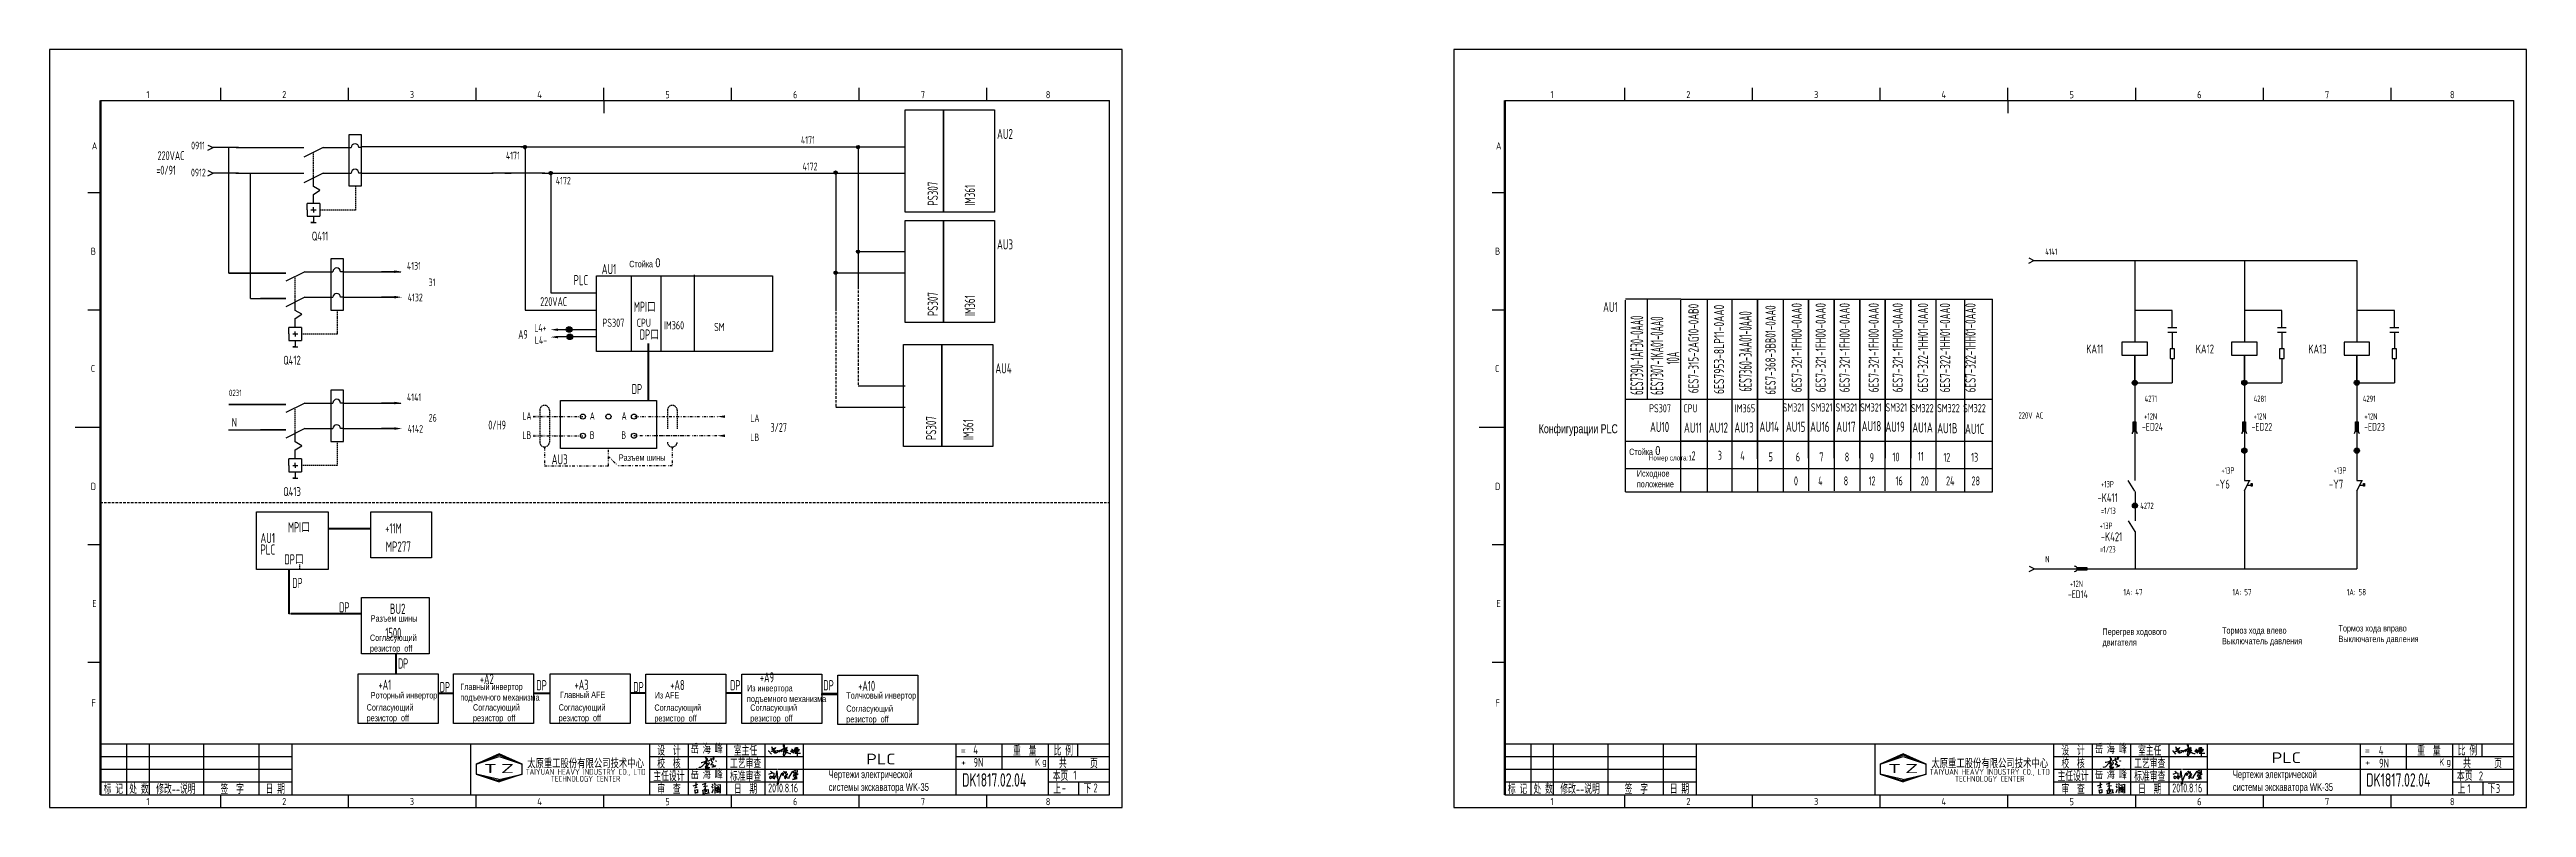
# Model space of a CAD drawing. Extents: x 590 to 9605, y -3741 to 975.
# Drawn here: x 3617 to 4587, y -1512 to -1215 of the extents above; entities that cross this region are included whole.
import ezdxf
from ezdxf.enums import TextEntityAlignment as Align

# ---------------------------------------------------------------- set-up
doc = ezdxf.new("R2010")
doc.units = 0
doc.header["$LTSCALE"] = 2
doc.header["$MEASUREMENT"] = 0
for name, pattern in [('DASHED2', [0.375, 0.25, -0.125]), ('DIVIDE', [1.25, 0.5, -0.25, 0, -0.25, 0, -0.25]), ('HIDDEN', [0.375, 0.25, -0.125])]:
    doc.linetypes.add(name, pattern=pattern)
doc.layers.get('0').update_dxf_attribs({"linetype": 'CONTINUOUS'})
for name, color, linetype in [('01', 7, 'CONTINUOUS'), ('11', 3, 'CONTINUOUS'), ('CONTINUOUS', 7, 'CONTINUOUS'), ('DASHED', 2, 'DASHED2'), ('DIVIDE', 1, 'DIVIDE')]:
    doc.layers.add(name, color=color, linetype=linetype)
doc.styles.add('ROMAN', font='ROMANC.shx', dxfattribs={"width": 0.7, "height": 0.7})
doc.styles.add('ROMAND', font='isocp.shx', dxfattribs={"width": 0.707, "bigfont": 'dfst.shx'})
doc.styles.add('ROMANS', font='romans', dxfattribs={"width": 0.67, "bigfont": 'hzlib'})
doc.styles.get("Standard").update_dxf_attribs({"font": 'isocp.shx', "width": 0.707, "bigfont": 'dfst.shx'})

msp = doc.modelspace()

# ---------------------------------------------------------------- texts
at = {"width": 0.707}
msp.add_text('0231', height=2.5, dxfattribs=at).set_placement((3687.22, -1350.57))
at = {"width": 1.327551}
for p, p2 in [((3936.74, -1494.89), (3948.17, -1494.89)), ((4487.02, -1494.37), (4498.45, -1494.37))]:
    msp.add_text('PLC', height=4.2, dxfattribs=at).set_placement(p, p2, align=Align.FIT)
at = {"char_height": 3.5, "attachment_point": 1}
for s, insert, width in [('岳 海 峰', (3868.02, -1487.15), 12.9495), ('岳 海 峰', (4417.77, -1487.15), 12.9495), ('岳 海 峰', (3868.02, -1497.15), 12.9495), ('2010.8.16', (3898.32, -1502.38), 12.1142), ('岳 海 峰', (4417.77, -1497.15), 12.9495), ('2010.8.16', (4448.07, -1502.38), 12.1142)]:
    msp.add_mtext(s, dxfattribs=dict(at, insert=insert, width=width))
at = {"layer": '01', "ltscale": 10, "width": 0.67}
for s, p in [('0911', (3672.43, -1253.9)), ('0912', (3672.37, -1264.48))]:
    msp.add_text(s, height=3, dxfattribs=at).set_placement(p)
at = {"layer": '11', "width": 0.52827}
for s, p in [('6ES7360-3AA01-0AA0', (4283.46, -1348.83)), ('6ES7390-1AF30-0AA0', (4240.95, -1350.13)), ('6ES7307-1KA01-0AA0', (4248.81, -1350.15)), ('10A', (4255.09, -1338.15))]:
    msp.add_text(s, height=5, rotation=90, dxfattribs=at).set_placement(p)
at = {"layer": '11', "width": 0.707}
for p in [(3974.27, -1503.61), (4524.02, -1503.61)]:
    msp.add_text('DK1817.02.04', height=5.25, dxfattribs=at).set_placement(p)
at = {"layer": 'CONTINUOUS', "linetype": 'Continuous', "style": 'ROMAN'}
for s, height, width, p in [('1', 2.8, 0.7, (3654.92, -1233.84)), ('2', 2.8, 0.7, (3708.08, -1233.84)), ('3', 2.8, 0.7, (3758.06, -1233.84)), ('4', 2.8, 0.7, (3807.95, -1233.84)), ('5', 2.8, 0.7, (3858.09, -1233.88)), ('6', 2.8, 0.7, (3908.07, -1233.88)), ('7', 2.8, 0.7, (3958.1, -1233.88)), ('8', 2.8, 0.7, (4007.05, -1233.88)), ('1', 2.8, 0.7, (4204.67, -1233.84)), ('2', 2.8, 0.7, (4257.83, -1233.84)), ('3', 2.8, 0.7, (4307.81, -1233.84)), ('4', 2.8, 0.7, (4357.7, -1233.84)), ('5', 2.8, 0.7, (4407.84, -1233.88)), ('6', 2.8, 0.7, (4457.82, -1233.88)), ('7', 2.8, 0.7, (4507.85, -1233.88)), ('8', 2.8, 0.7, (4556.8, -1233.88)), ('A', 2.8, 0.7, (3633.56, -1253.93)), ('A', 2.8, 0.7, (4183.31, -1253.93)), ('B', 2.8, 0.7, (3633.17, -1295.24)), ('B', 2.8, 0.7, (4182.92, -1295.24)), ('C', 2.8, 0.7, (3633.17, -1341.19)), ('C', 2.8, 0.7, (4182.92, -1341.19)), ('D', 2.8, 0.7, (3633.17, -1387.35)), ('D', 2.8, 0.7, (4182.92, -1387.35)), ('E', 2.8, 0.7, (3633.73, -1433.24)), ('E', 2.8, 0.7, (4183.48, -1433.24)), ('F', 2.8, 0.7, (3633.38, -1472.24)), ('F', 2.8, 0.7, (4183.13, -1472.24)), ('K', 2.8, 0.7, (4002.84, -1495.38)), ('g', 2.8, 0.7, (4005.66, -1495.12)), ('K', 2.8, 0.7, (4552.59, -1495.38)), ('g', 2.8, 0.7, (4555.41, -1495.12)), ('T', 3.5, 1.8, (3787, -1498.28)), ('Z', 3.5, 1.8, (3793.7, -1498.28)), ('T', 3.5, 1.8, (4336.75, -1498.28)), ('Z', 3.5, 1.8, (4343.45, -1498.28)), ('1', 2.8, 0.7, (3654.92, -1510.84)), ('2', 2.8, 0.7, (3708.08, -1510.84)), ('3', 2.8, 0.7, (3758.06, -1510.84)), ('4', 2.8, 0.7, (3807.95, -1510.84)), ('5', 2.8, 0.7, (3858.09, -1510.88)), ('6', 2.8, 0.7, (3908.07, -1510.88)), ('7', 2.8, 0.7, (3958.1, -1510.88)), ('8', 2.8, 0.7, (4007.05, -1510.88)), ('1', 2.8, 0.7, (4204.67, -1510.84)), ('2', 2.8, 0.7, (4257.83, -1510.84)), ('3', 2.8, 0.7, (4307.81, -1510.84)), ('4', 2.8, 0.7, (4357.7, -1510.84)), ('5', 2.8, 0.7, (4407.84, -1510.88)), ('6', 2.8, 0.7, (4457.82, -1510.88)), ('7', 2.8, 0.7, (4507.85, -1510.88)), ('8', 2.8, 0.7, (4556.8, -1510.88))]:
    msp.add_text(s, height=height, dxfattribs=dict(at, width=width)).set_placement(p)
at = {"layer": 'CONTINUOUS'}
for s, height, width, p in [('4171', 3, 0.67, (3911.18, -1251.75)), ('4171', 3, 0.67, (3795.68, -1257.85)), ('4172', 3, 0.67, (3911.79, -1262.12)), ('4172', 3, 0.67, (3815.21, -1267.67)), ('DP口', 4, 0.67, (3848.07, -1328.47)), ('DP', 4, 0.67, (3844.93, -1349.81)), ('LA', 3, 0.67, (3802.09, -1359.86)), (' A', 3, 0.67, (3827.07, -1359.86)), ('A', 3, 0.67, (3840.94, -1359.86)), ('N', 3.5, 0.707, (3688.38, -1362.64)), ('LB', 3, 0.67, (3802.09, -1367.36)), (' B', 3, 0.67, (3827.07, -1367.36)), ('B', 3, 0.67, (3840.84, -1367.36)), ('LA', 3, 0.67, (3891.33, -1360.74)), ('LB', 3, 0.67, (3891.33, -1368.24)), ('4', 3.5, 0.67, (3978.67, -1490.85)), ('9N', 3.5, 0.67, (3978.78, -1495.87)), ('4', 3.5, 0.67, (4528.95, -1491.15)), ('9N', 3.5, 0.67, (4529.06, -1496.17)), ('1', 3.5, 0.67, (4017.83, -1500.86)), ('2', 3.5, 0.67, (4025.71, -1505.86)), ('1', 3.5, 0.67, (4563.61, -1506.15)), ('2', 3.5, 0.67, (4568.11, -1501.15)), ('3', 3.5, 0.67, (4574.77, -1506.09)), ('-', 3.5, 0.67, (4013.33, -1505.86))]:
    msp.add_text(s, height=height, dxfattribs=dict(at, width=width)).set_placement(p)
at = {"layer": 'CONTINUOUS', "color": 0}
for s, height, width, p in [('AU2', 4, 0.707, (3987.95, -1249.87)), ('AU3', 4, 0.707, (3987.95, -1293.13)), ('AU1', 4, 0.707, (3833.17, -1302.81)), ('PLC', 4, 0.707, (3822.13, -1307.12)), ('AU1', 4, 0.707, (4225.23, -1317.66)), ('PS307', 3.2, 0.707, (3833.49, -1323.45)), ('CPU', 3.2, 0.707, (3846.91, -1323.45)), ('IM360', 3.2, 0.707, (3857.59, -1324.44)), ('SM', 3.2, 0.707, (3877.18, -1325.12)), ('AU4', 4, 0.707, (3987.3, -1341.71)), ('PS307', 3.2, 0.707, (4243.27, -1356.96)), ('CPU', 3.2, 0.707, (4256.69, -1356.96)), ('IM365', 3.2, 0.707, (4276.82, -1356.96)), ('SM321', 3.2, 0.707, (4295.56, -1356.63)), ('SM321', 3.2, 0.707, (4306.6, -1356.63)), ('SM321', 3.2, 0.707, (4316.25, -1356.63)), ('SM321', 3.2, 0.707, (4325.9, -1356.63)), ('SM321', 3.2, 0.707, (4335.83, -1356.63)), ('SM322', 3.2, 0.707, (4345.82, -1356.91)), ('SM322', 3.2, 0.707, (4356.03, -1356.91)), ('SM322', 3.2, 0.707, (4366.23, -1356.91)), ('AU10', 4, 0.707, (4243.62, -1364.66)), ('AU11', 4, 0.707, (4256.9, -1364.93)), ('AU12', 4, 0.707, (4266.65, -1364.93)), ('AU13', 4, 0.707, (4276.63, -1364.87)), ('AU14', 4, 0.707, (4286.45, -1364.6)), ('AU15', 4, 0.707, (4296.81, -1364.6)), ('AU16', 4, 0.707, (4306.29, -1364.6)), ('AU17', 4, 0.707, (4316.54, -1364.6)), ('AU18', 4, 0.707, (4326.46, -1364.34)), ('AU19', 4, 0.707, (4335.76, -1364.6)), ('AU1A', 4, 0.707, (4346.29, -1364.87)), ('AU1B', 4, 0.707, (4356.06, -1365.17)), ('AU1C', 4, 0.707, (4366.94, -1365.43)), ('AU3', 4, 0.707, (3813.58, -1377.36)), ('DP', 4, 0.67, (3712.01, -1425.8)), ('DP', 4, 0.67, (3730.38, -1435.33)), ('DP', 4, 0.67, (3753.37, -1457.35)), ('DP', 4, 0.67, (3769.72, -1466.59)), ('DP', 4, 0.67, (3807.63, -1465.88)), ('DP', 4, 0.67, (3845.55, -1466.59)), ('DP', 4, 0.67, (3883.46, -1465.88)), ('DP', 4, 0.67, (3919.96, -1465.88))]:
    msp.add_text(s, height=height, dxfattribs=dict(at, width=width)).set_placement(p)
at = {"layer": 'CONTINUOUS', "linetype": 'HIDDEN', "width": 0.707}
for s, p in [('=0/91', (3658.82, -1263.81)), ('220VAC', (3659.31, -1258.12)), ('220VAC', (3809.14, -1315.3)), ('A9', (3800.49, -1328.17)), ('0/H9', (3788.79, -1363.68)), ('3/27', (3899.25, -1364.59))]:
    msp.add_text(s, height=3.5, dxfattribs=at).set_placement(p)
at = {"layer": 'CONTINUOUS', "style": 'ROMANS', "width": 0.67}
for s, p in [('Q411', (3719.68, -1289.64)), ('Q412', (3708.49, -1338.26)), ('KA11', (4414.39, -1333.88)), ('KA12', (4457.3, -1333.88)), ('KA13', (4501.36, -1333.88)), ('Q413', (3708.49, -1389.73)), ('-Y6', (4464.96, -1386.82)), ('-Y7', (4509.43, -1386.82)), ('-K411', (4418.77, -1392.14)), ('-K421', (4420.07, -1407.45))]:
    msp.add_text(s, height=3.5, dxfattribs=at).set_placement(p)
at = {"layer": 'CONTINUOUS', "color": 1}
for s, height, width, p in [('4131', 3, 0.67, (3756.93, -1301.07)), ('31', 3, 0.67, (3765.44, -1307.51)), ('4132', 3, 0.67, (3757.24, -1313.43)), ('MPI口', 4, 0.67, (3845.77, -1317.6)), ('L4+', 3, 0.67, (3806.78, -1325.32)), ('L4-', 3, 0.67, (3807.01, -1330.2)), ('4141', 3, 0.67, (3756.93, -1352.54)), ('26', 3, 0.67, (3765.44, -1360.58)), ('+12N', 2.5, 0.67, (4437.05, -1359.77)), ('+12N', 2.5, 0.67, (4479.88, -1359.77)), ('+12N', 2.5, 0.67, (4523.3, -1359.77)), ('4142', 3, 0.67, (3757.24, -1364.9)), ('-ED24', 3, 0.67, (4436.2, -1364.11)), ('-ED22', 3, 0.67, (4479.11, -1364.11)), ('-ED23', 3, 0.67, (4523.17, -1364.11)), ('AU1', 4, 0.707, (3699.56, -1408.17)), ('MPI口', 4, 0.67, (3710.38, -1403.97)), ('+11M', 4, 0.67, (3748.46, -1404.36)), ('PLC', 4, 0.707, (3699.56, -1412.71)), ('DP口', 4, 0.67, (3708.98, -1416.55)), ('MP277', 4, 0.707, (3748.61, -1411.55)), ('+12N', 2.5, 0.67, (4408, -1425.36)), ('BU2', 4, 0.707, (3750.26, -1435.93)), ('-ED14', 3, 0.67, (4407.16, -1429.71)), ('1500', 4, 0.67, (3748.46, -1445.37)), ('+A1', 4, 0.67, (3745.78, -1465.67)), ('+A2', 4, 0.67, (3785.45, -1463.41)), ('+A3', 4, 0.67, (3822.53, -1465.67)), ('+A8', 4, 0.67, (3860.01, -1465.77)), ('+A9', 4, 0.67, (3895.11, -1462.79)), ('+A10', 4, 0.67, (3933.57, -1466.13))]:
    msp.add_text(s, height=height, dxfattribs=dict(at, width=width)).set_placement(p)
at = {"layer": 'CONTINUOUS', "color": 7, "width": 0.67}
for s, p in [('4141', (4398.37, -1295.24)), ('220V AC', (4387.88, -1359.39)), ('4271', (4437.24, -1352.86)), ('4281', (4479.96, -1352.86)), ('4291', (4522.69, -1352.86)), ('+13P', (4420.16, -1386.34)), ('+13P', (4467.33, -1380.97)), ('+13P', (4511.2, -1380.97)), ('=1/13', (4420.16, -1396.75)), ('4272', (4435.55, -1394.82)), ('+13P', (4419.6, -1402.63)), ('N', (4398.37, -1415.71)), ('=1/23', (4419.79, -1411.85))]:
    msp.add_text(s, height=2.5, dxfattribs=at).set_placement(p)
at = {"layer": 'CONTINUOUS', "color": 1}
for s, width, p, p2 in [('6ES7-315-2AG10-0AB0', 0.65052, (4262.62, -1349.43), (4262.62, -1314.43)), ('6ES7953-8LP11-0AA0', 0.691466, (4272.62, -1349.77), (4272.62, -1314.77)), ('6ES7-368-3BB01-0AA0', 0.640989, (4292.78, -1350.03), (4292.78, -1315.03)), ('6ES7-321-1FH00-0AA0', 0.655392, (4303.03, -1349.11), (4303.03, -1314.11)), ('6ES7-321-1FH00-0AA0', 0.655392, (4312.41, -1349.11), (4312.41, -1314.11)), ('6ES7-321-1FH00-0AA0', 0.655392, (4321.79, -1349.11), (4321.79, -1314.11)), ('6ES7-321-1FH00-0AA0', 0.655392, (4333.18, -1349.11), (4333.18, -1314.11)), ('6ES7-321-1FH00-0AA0', 0.655392, (4342.57, -1349.11), (4342.57, -1314.11)), ('6ES7-322-1HH01-0AA0', 0.65052, (4352.45, -1349.14), (4352.45, -1314.14)), ('6ES7-322-1HH01-0AA0', 0.65052, (4361.12, -1349.14), (4361.12, -1314.14)), ('6ES7-322-1HH01-0AA0', 0.65052, (4371.09, -1349.14), (4371.09, -1314.14))]:
    msp.add_text(s, height=4, rotation=90, dxfattribs=dict(at, width=width)).set_placement(p, p2, align=Align.FIT)
at = {"layer": 'CONTINUOUS', "color": 0, "linetype": 'ByBlock', "width": 0.707}
for s, p in [('1A: 47', (4428.96, -1428.64)), ('1A: 57', (4471.65, -1428.64)), ('1A: 58', (4516.4, -1428.64))]:
    msp.add_text(s, height=2.5, dxfattribs=at).set_placement(p)
at = {"layer": 'CONTINUOUS', "width": 0.67}
for s, p in [('校  核', (3859.5, -1494.28)), ('设  计', (3859.5, -1489.28)), ('工艺审查', (3889.5, -1494.28)), ('室主任', (3889.5, -1489.28)), ('重  量', (3998.8, -1489.28)), ('比 例', (4013.9, -1489.28)), ('共      页', (4019.8, -1494.27)), ('校  核', (4409.25, -1494.28)), ('设  计', (4409.25, -1489.28)), ('工艺审查', (4439.25, -1494.28)), ('室主任', (4439.25, -1489.28)), ('重  量', (4548.55, -1489.28)), ('比 例', (4563.65, -1489.28)), ('共      页', (4569.55, -1494.27)), ('标 记', (3642, -1504.28)), ('处 数', (3652, -1504.28)), ('修改--说明', (3666.47, -1504.28)), ('签  字', (3688.5, -1504.28)), ('日 期', (3705.37, -1504.28)), ('主任设计', (3859.5, -1499.28)), ('审  查', (3859.5, -1504.28)), ('标准审查', (3889.5, -1499.28)), ('日  期', (3889.5, -1504.28)), ('上', (4011.5, -1504.26)), ('本页', (4012.8, -1499.17)), ('下', (4023.32, -1504.26)), ('标 记', (4191.75, -1504.28)), ('处 数', (4201.75, -1504.28)), ('修改--说明', (4216.22, -1504.28)), ('签  字', (4238.25, -1504.28)), ('日 期', (4255.12, -1504.28)), ('主任设计', (4409.25, -1499.28)), ('审  查', (4409.25, -1504.28)), ('标准审查', (4439.25, -1499.28)), ('日  期', (4439.25, -1504.28)), ('上', (4561.25, -1504.26)), ('本页', (4562.55, -1499.17)), ('下', (4573.07, -1504.26))]:
    msp.add_text(s, height=3.5, dxfattribs=at).set_placement(p, align=Align.MIDDLE)
at = {"layer": 'CONTINUOUS', "linetype": 'Continuous', "style": 'ROMAN'}
for s, p in [('=', (3973.73, -1490.73)), ('=', (4523.48, -1490.73)), ('+', (3973.84, -1495.46)), ('+', (4523.59, -1495.46))]:
    msp.add_text(s, height=2.8, dxfattribs=at).set_placement(p)
at = {"layer": 'CONTINUOUS', "linetype": 'DASHED2', "ltscale": 2, "attachment_point": 1}
for s, insert, char_height, width in [('{\\fArial|b0|i0|c204|p34;\\H0.71429x;Стойка\\H1.4x; \\fArial|b0|i0|c0|p34;0\\fArial|b0|i0|c204|p34; }', (3843.96, -1296.59), 3.5, 12.9232), ('{\\fArial|b0|i0|c204|p34;Конфигурации PLC}', (4200.04, -1361.62), 3.5, 33.6786), ('{\\fArial|b0|i0|c204|p34;Разъем шины}', (3839.88, -1373.44), 2.5, 17.8293), ('{\\fArial|b0|i0|c204|p34;\\H0.71429x;Стойка\\H1.4x; \\fArial|b0|i0|c0|p34;0\\fArial|b0|i0|c204|p34; }', (4235.44, -1370.18), 3.5, 12.9232), ('{\\fArial|b0|i0|c204|p34;\\H0.57143x;Номер слота\\fArial|b0|i0|c0|p34;:1\\fArial|b0|i0|c204|p34;\\H1.75x; }', (4243.12, -1373.81), 3.5, 13.6109), ('{\\fArial|b0|i0|c204|p34;Исходное положение}', (4238.46, -1379.65), 2.5, 16.6585), ('{\\fArial|b0|i0|c204|p34;\\C1;Согласующий резистор\\fArial|b0|i0|c0|p34;  off}', (3742.45, -1444.01), 2.5, 15.3987), ('{\\fArial|b0|i0|c204|p34;\\C1;Разъем шины}', (3742.75, -1436.46), 2.5, 20.0331), ('{\\fArial|b0|i0|c204|p34;Перегрев ходового двигателя}', (4420.77, -1441.64), 2.5, 24.2383), ('{\\fArial|b0|i0|c204|p34;Тормоз хода влево\\fArial|b0|i0|c0|p34;\\P\\fArial|b0|i0|c204|p34;Выключатель давления}', (4467.57, -1441.15), 2.5, 27.8597), ('{\\fArial|b0|i0|c204|p34;Тормоз хода вправо Выключатель давления}', (4513.17, -1440.31), 2.5, 27.8597), ('{\\fArial|b0|i0|c204|p34;\\C1;Главный инвертор подъемного механизма }', (3777.84, -1463.2), 2.5, 29.9134), ('{\\fArial|b0|i0|c204|p34;\\C1;Из инвертора подъемного механизма}', (3890.06, -1463.79), 2.5, 28.5488), ('{\\fArial|b0|i0|c204|p34;\\C1;Согласующий резистор\\fArial|b0|i0|c0|p34;  off}', (3741.15, -1471.3), 2.5, 15.3987), ('{\\fArial|b0|i0|c204|p34;\\C1;Роторный инвертор}', (3742.75, -1466.56), 2.5, 23.3662), ('{\\fArial|b0|i0|c204|p34;\\C1;Согласующий резистор\\fArial|b0|i0|c0|p34;  off}', (3782.79, -1471.3), 2.5, 15.3987), ('{\\fArial|b0|i0|c204|p34;\\C1;Согласующий резистор\\fArial|b0|i0|c0|p34;  off}', (3816.33, -1471.3), 2.5, 15.3987), ('{\\fArial|b0|i0|c204|p34;\\C1;Главный AFE}', (3816.85, -1466.34), 2.5, 20.0331), ('{\\fArial|b0|i0|c204|p34;\\C1;Согласующий резистор\\fArial|b0|i0|c0|p34;  off}', (3853.81, -1471.4), 2.5, 15.3987), ('{\\fArial|b0|i0|c204|p34;\\C1;Из AFE}', (3853.9, -1466.56), 2.5, 20.0331), ('{\\fArial|b0|i0|c204|p34;\\C1;Согласующий резистор\\fArial|b0|i0|c0|p34;  off}', (3891.36, -1471.4), 2.5, 15.3987), ('{\\fArial|b0|i0|c204|p34;\\C1;Толчковый инвертор}', (3928.94, -1466.61), 2.5, 25.7763), ('{\\fArial|b0|i0|c204|p34;\\C1;Согласующий резистор\\fArial|b0|i0|c0|p34;  off}', (3928.94, -1471.76), 2.5, 15.3987), ('{\\fArial|b0|i0|c204|p34;Чертежи электрической системы экскаватора WK-35}', (3922.03, -1497.27), 3, 42.8436), ('{\\fArial|b0|i0|c204|p34;Чертежи электрической системы экскаватора WK-35}', (4471.78, -1497.27), 3, 42.8436)]:
    msp.add_mtext(s, dxfattribs=dict(at, insert=insert, char_height=char_height, width=width))
at = {"layer": 'CONTINUOUS', "color": 0, "char_height": 3.5, "width": 10, "attachment_point": 8, "style": 'ROMAND'}
for s, insert in [('2', (4260.64, -1375.71)), ('3', (4270.96, -1375.52)), ('4 ', (4279.82, -1375.71)), ('5', (4290.85, -1376.14)), ('6', (4301.52, -1376.18)), ('7', (4310.72, -1376.18)), ('8', (4320.72, -1376.18)), ('9', (4330.46, -1376.44)), ('10', (4339.93, -1376.18)), ('11', (4349.66, -1375.91)), ('12', (4359.83, -1376.31)), ('13', (4370.7, -1376.31)), ('0', (4300.75, -1385.55)), ('4', (4310.31, -1385.55)), ('8', (4320.31, -1385.55)), ('12', (4330.56, -1385.55)), ('16', (4341.15, -1385.55)), ('20', (4351.15, -1385.55)), ('24', (4361.15, -1385.55)), ('28', (4371.15, -1385.55))]:
    msp.add_mtext(s, dxfattribs=dict(at, insert=insert))
at = {"layer": 'CONTINUOUS', "char_height": 3.3, "width": 50, "attachment_point": 5, "line_spacing_factor": 0.7125}
for insert in [(3826.86, -1497.21), (4376.61, -1497.21)]:
    msp.add_mtext('{\\f宋体|b0|i0|c134|p2;太原重工股份有限公司技术中心\\P\\Fromans.shx;\\H0.6969x;TAIYUAN HEAVY INDUSTRY CO., LTD\\PTECHNOLOGY CENTER}', dxfattribs=dict(at, insert=insert))
at = {"layer": 'DASHED', "color": 0, "linetype": 'ByBlock', "char_height": 4, "attachment_point": 1, "rotation": 90}
for s, insert in [('PS307', (3960.8, -1275.98)), ('IM361', (3975.33, -1275.98)), ('PS307', (3960.8, -1319.24)), ('IM361', (3975.33, -1319.24)), ('PS307', (3960.15, -1367.83)), ('IM361', (3974.68, -1367.83))]:
    msp.add_mtext(s, dxfattribs=dict(at, insert=insert))

# ---------------------------------------------------------------- blocks, each defined once
blk = doc.blocks.new('A$C5BE500A0')
for p, q in [((0, 24), (1, 24)), ((1, 24), (13, 11)), ((12, 21), (14, 23)), ((14, 23), (18, 23)), ((15, 41), (22, 26)), ((15, 40), (15, 41)), ((15, 38), (15, 40)), ((15, 32), (21, 35)), ((16, 32), (15, 32)), ((19, 30), (16, 32)), ((18, 23), (26, 25)), ((22, 26), (19, 30)), ((21, 35), (24, 35)), ((25, 30), (23, 28)), ((23, 28), (23, 28)), ((23, 18), (24, 19)), ((24, 17), (23, 18)), ((24, 35), (28, 36)), ((24, 19), (26, 20)), ((27, 31), (25, 30)), ((26, 16), (25, 15)), ((26, 25), (37, 26)), ((26, 20), (29, 21)), ((28, 20), (26, 16)), ((29, 34), (27, 31)), ((28, 36), (30, 37)), ((29, 22), (28, 20)), ((29, 15), (28, 16)), ((30, 38), (29, 34)), ((30, 23), (29, 22)), ((29, 21), (33, 21)), ((32, 15), (29, 15)), ((30, 37), (30, 38)), ((32, 23), (30, 23)), ((33, 22), (32, 23)), ((35, 16), (32, 15)), ((33, 21), (33, 22)), ((38, 18), (35, 16)), ((37, 26), (41, 26)), ((40, 20), (38, 18)), ((40, 23), (44, 25)), ((41, 22), (40, 20)), ((41, 26), (42, 24)), ((42, 24), (41, 22)), ((44, 25), (51, 28)), ((45, 19), (49, 23)), ((49, 23), (54, 27)), ((51, 28), (56, 29)), ((54, 27), (59, 30)), ((56, 29), (61, 30)), ((57, 21), (56, 20)), ((57, 32), (57, 30)), ((57, 30), (58, 25)), ((58, 25), (57, 21)), ((59, 30), (65, 34)), ((61, 30), (62, 29)), ((63, 21), (76, 18)), ((67, 21), (63, 21)), ((65, 18), (63, 9)), ((63, 9), (64, 0)), ((64, 52), (66, 52)), ((64, 49), (64, 52)), ((65, 44), (64, 49)), ((64, 0), (67, 3)), ((64, 0), (64, 0)), ((67, 49), (65, 18)), ((68, 40), (65, 44)), ((65, 34), (72, 37)), ((66, 52), (66, 51)), ((66, 51), (67, 49)), ((70, 21), (67, 21)), ((67, 3), (74, 14)), ((70, 36), (68, 40)), ((68, 29), (73, 29)), ((69, 29), (68, 29)), ((72, 30), (69, 29)), ((74, 33), (70, 36)), ((75, 36), (70, 34)), ((70, 33), (72, 34)), ((70, 34), (70, 33)), ((77, 24), (70, 21)), ((72, 37), (78, 39)), ((72, 34), (75, 34)), ((75, 32), (72, 30)), ((73, 29), (78, 30)), ((78, 31), (74, 33)), ((74, 14), (78, 20)), ((80, 39), (75, 36)), ((75, 34), (77, 34)), ((77, 33), (75, 32)), ((76, 18), (82, 17)), ((77, 34), (78, 34)), ((78, 33), (77, 33)), ((80, 25), (77, 24)), ((78, 39), (80, 39)), ((78, 34), (78, 33)), ((80, 30), (78, 31)), ((78, 30), (80, 30)), ((78, 20), (81, 26)), ((82, 27), (80, 25)), ((81, 26), (82, 27)), ((82, 17), (87, 15)), ((87, 15), (91, 13)), ((91, 13), (95, 13)), ((95, 25), (95, 24)), ((95, 24), (95, 23)), ((95, 23), (96, 23)), ((95, 13), (96, 13)), ((96, 23), (97, 23)), ((99, 24), (97, 26)), ((97, 23), (98, 25)), ((98, 25), (101, 27)), ((99, 31), (100, 32)), ((101, 23), (99, 24)), ((99, 17), (102, 21)), ((101, 21), (99, 17)), ((100, 32), (101, 32)), ((101, 32), (102, 31)), ((102, 28), (101, 21)), ((101, 27), (103, 26)), ((103, 24), (101, 23)), ((102, 31), (102, 28)), ((102, 21), (103, 22)), ((103, 26), (105, 25)), ((105, 24), (103, 24)), ((103, 22), (104, 20)), ((104, 29), (108, 26)), ((104, 20), (104, 19)), ((104, 19), (105, 16)), ((105, 25), (105, 24)), ((105, 16), (106, 16)), ((106, 16), (108, 17)), ((108, 26), (116, 20)), ((108, 17), (111, 23)), ((111, 23), (113, 31)), ((113, 31), (112, 31)), ((112, 22), (126, 23)), ((115, 22), (112, 22)), ((113, 31), (114, 35)), ((117, 33), (113, 31)), ((113, 27), (127, 26)), ((125, 27), (113, 27)), ((113, 15), (125, 15)), ((114, 35), (115, 38)), ((115, 38), (118, 39)), ((122, 23), (115, 22)), ((116, 20), (119, 19)), ((122, 35), (117, 33)), ((117, 31), (121, 32)), ((118, 39), (123, 38)), ((119, 19), (121, 20)), ((121, 32), (124, 32)), ((121, 20), (121, 21)), ((125, 37), (122, 35)), ((122, 31), (122, 2)), ((123, 28), (122, 31)), ((126, 25), (122, 23)), ((123, 38), (125, 37)), ((128, 25), (123, 28)), ((124, 32), (129, 31)), ((128, 27), (125, 27)), ((125, 15), (132, 14)), ((127, 26), (126, 25)), ((126, 23), (130, 24)), ((130, 28), (128, 27)), ((131, 24), (128, 25)), ((129, 31), (131, 30)), ((131, 30), (130, 28)), ((130, 24), (131, 24)), ((132, 14), (137, 14))]:
    blk.add_line(p, q)
blk = doc.blocks.new('ARROW2')
blk.add_line((5, 0), (0, 0))
at = {"color": 3}
blk.add_solid([(4.99, 0.51), (4.99, -0.49), (7.99, 0.01)], dxfattribs=at)
blk = doc.blocks.new('ARROW1')
at = {"layer": 'CONTINUOUS'}
for p in [(0, 0), (12, 1), (12, -1)]:
    blk.add_line(p, (10, 0), dxfattribs=at)
blk = doc.blocks.new('POINT1')
h = blk.add_hatch()
h.set_pattern_fill('ANGLE', color=256, scale=0.01, style=0)
h.set_pattern_definition([(0, (0, 0), (0, 0.06985), [0.0508, -0.01905]), (90, (0, 0), (-0.06985, 4e-18), [0.0508, -0.01905])])
h.paths.add_polyline_path([(-0.6, 0, 1), (0.6, 0, 1)])
blk.add_circle((0, 0), 0.6)
blk = doc.blocks.new('lf')
for points in [[(421.5, 320.1), (421.3, 317.6), (420, 315.1), (418.6, 312.6), (416.7, 310.5), (414.9, 308.5), (411.9, 305.6), (410.1, 304.1), (408, 302.6), (406.1, 302), (403.6, 302.6), (403.6, 303.5), (403.9, 303.5)], [(409.4, 317.6), (411.9, 317.6), (420.7, 320.5), (429.4, 326.1), (429, 328.4), (426.7, 330.1), (424.2, 331.3), (423.4, 332.6), (424.4, 333.4), (425, 330.7), (425, 327.4), (425, 324.7), (424.8, 321.8), (424.8, 320.3), (424.8, 318.7), (425, 314.7), (425, 313), (424.8, 313)], [(421.3, 316.2), (424.8, 315.9), (427.1, 316), (429.8, 316), (434.8, 316.8), (436, 316.8)], [(421.9, 314.1), (423.8, 314.1), (425.4, 313.7), (426, 313), (426.9, 312), (427.1, 312), (426.5, 310.5), (426.1, 309.5), (424.2, 306.6), (423.1, 305.4), (422.1, 304.5), (423.2, 303.3), (427.3, 303.1), (429.8, 303.1), (432.3, 302.9), (435.4, 302.7), (433.1, 299.9), (424.6, 299.5), (424, 300.4), (425.6, 303.3), (434.3, 313.5)], [(432.1, 320.3), (430.6, 321.6), (450.9, 331.7), (450.9, 332.2)], [(439.5, 330.9), (440, 324.5), (442, 320.7)], [(441.8, 320.7), (443.7, 320.1), (444.9, 317.6), (443.1, 315.5), (439.7, 311.8), (439.8, 310.6), (445.4, 311.2), (447, 310.3), (445.6, 307.4), (453.6, 308), (450.3, 304.7), (447, 303.3), (443.7, 303.1), (442.9, 303.7)], [(446.2, 333.8), (448.1, 330.5), (448.1, 326.7), (446.6, 323.8)], [(453.4, 322.4), (454.9, 322.2), (455.7, 321.8), (456.1, 321.6), (456.3, 321.4)]]:
    blk.add_lwpolyline(points)

# ---------------------------------------------------------------- hatches: boundary and pattern name
at = {"linetype": 'HIDDEN'}
h = msp.add_hatch(color=0, dxfattribs=at)
edge = h.paths.add_edge_path()
edge.add_arc((4433.38, -1345.38), 1, 0, 360)
h = msp.add_hatch(color=0, dxfattribs=at)
edge = h.paths.add_edge_path()
edge.add_arc((4476.29, -1345.37), 1, 0, 360)
h = msp.add_hatch(color=0, dxfattribs=at)
edge = h.paths.add_edge_path()
edge.add_arc((4520.34, -1345.37), 1, 0, 360)
h = msp.add_hatch()
h.set_pattern_fill('_USER', color=256, scale=0.2, angle=-90, style=0, pattern_type=0)
h.set_pattern_definition([(270, (4428.35819, -1343.69588), (0.2, -4e-17), [])])
h.paths.add_polyline_path([(4432.83, -1364.34), (4433.87, -1364.34), (4433.87, -1360.63), (4432.83, -1360.63)])
h = msp.add_hatch()
h.set_pattern_fill('_USER', color=256, scale=0.2, angle=-90, style=0, pattern_type=0)
h.set_pattern_definition([(270, (4471.2646, -1343.69588), (0.2, -4e-17), [])])
h.paths.add_polyline_path([(4475.73, -1364.34), (4476.78, -1364.34), (4476.78, -1360.63), (4475.73, -1360.63)])
h = msp.add_hatch()
h.set_pattern_fill('_USER', color=256, scale=0.2, angle=-90, style=0, pattern_type=0)
h.set_pattern_definition([(270, (4515.32132, -1343.69588), (0.2, -4e-17), [])])
h.paths.add_polyline_path([(4519.79, -1364.34), (4520.84, -1364.34), (4520.84, -1360.63), (4519.79, -1360.63)])
h = msp.add_hatch(color=0, dxfattribs=at)
edge = h.paths.add_edge_path()
edge.add_arc((4476.29, -1371.97), 1, 0, 360)
h = msp.add_hatch(color=0, dxfattribs=at)
edge = h.paths.add_edge_path()
edge.add_arc((4520.34, -1371.97), 1, 0, 360)
h = msp.add_hatch(color=0, dxfattribs=at)
edge = h.paths.add_edge_path()
edge.add_arc((4433.46, -1393.5), 1, 0, 360)
h = msp.add_hatch()
h.set_pattern_fill('_USER', color=256, scale=0.2, angle=-180, style=0, pattern_type=0)
h.set_pattern_definition([(180, (4431.5073, -1413.26142), (-7e-17, -0.2), [])])
h.paths.add_polyline_path([(4410.86, -1417.73), (4410.86, -1418.78), (4414.57, -1418.78), (4414.57, -1417.73)])
at = {"layer": 'CONTINUOUS'}
h = msp.add_hatch(color=256, dxfattribs=at)
edge = h.paths.add_edge_path()
edge.add_arc((3820.42, -1324.47), 1.1, 0, 360)
h = msp.add_hatch(color=256, dxfattribs=at)
edge = h.paths.add_edge_path()
edge.add_arc((3820.69, -1327.35), 1.1, 0, 360)

# ---------------------------------------------------------------- linework, layer by layer
for p, q in [((4448.07, -1317.1), (4433.38, -1317.1)), ((4448.07, -1323.65), (4448.07, -1317.1)), ((4490.98, -1317.1), (4476.29, -1317.1)), ((4490.98, -1323.65), (4490.98, -1317.1)), ((4535.03, -1317.1), (4520.34, -1317.1)), ((4535.03, -1323.65), (4535.03, -1317.1)), ((4448.07, -1325.57), (4448.07, -1332.1)), ((4490.98, -1325.57), (4490.98, -1332.1)), ((4535.03, -1325.57), (4535.03, -1332.1)), ((4448.07, -1335.87), (4448.07, -1345.41)), ((4490.98, -1335.87), (4490.98, -1345.41)), ((4535.03, -1335.87), (4535.03, -1345.41)), ((4476.29, -1383.65), (4478.55, -1383.65)), ((4476.29, -1387.72), (4478.32, -1383.65)), ((4477.44, -1385.42), (4478.92, -1385.42)), ((4520.34, -1383.65), (4522.6, -1383.65)), ((4520.34, -1387.72), (4522.38, -1383.65)), ((4521.49, -1385.42), (4522.98, -1385.42)), ((3869.05, -1503.33), (3870.87, -1502.68)), ((3870.07, -1502.15), (3870.07, -1503.96)), ((3872.61, -1502.73), (3873.78, -1502.21)), ((3872.61, -1502.73), (3872.61, -1502.73)), ((3873.78, -1502.21), (3873.52, -1502.99)), ((3873.52, -1502.99), (3873.52, -1503.25)), ((3876.38, -1502.5), (3876.74, -1503.14)), ((3877.2, -1502.29), (3877.56, -1502.93)), ((3877.89, -1503.08), (3879.59, -1502.71)), ((3879.59, -1502.71), (3879.62, -1502.71)), ((3879.62, -1502.71), (3879.62, -1506.17)), ((3912, -1496.78), (3972, -1496.78)), ((4418.84, -1503.27), (4420.65, -1502.62)), ((4419.85, -1502.09), (4419.85, -1503.9)), ((4422.39, -1502.67), (4423.56, -1502.15)), ((4422.39, -1502.67), (4422.39, -1502.67)), ((4423.56, -1502.15), (4423.3, -1502.93)), ((4423.3, -1502.93), (4423.3, -1503.18)), ((4426.16, -1502.44), (4426.52, -1503.08)), ((4426.98, -1502.23), (4427.34, -1502.86)), ((4427.68, -1503.02), (4429.38, -1502.65)), ((4429.38, -1502.65), (4429.41, -1502.65)), ((4429.41, -1502.65), (4429.41, -1506.11)), ((4461.75, -1496.78), (4521.75, -1496.78)), ((3869.57, -1504.11), (3870.61, -1503.85)), ((3869.57, -1504.88), (3869.83, -1506.31)), ((3869.7, -1505.01), (3870.74, -1504.75)), ((3870.74, -1506.05), (3869.7, -1506.05)), ((3869.83, -1503.85), (3869.83, -1503.85)), ((3870.74, -1504.75), (3870.74, -1506.05)), ((3872.62, -1506.36), (3875.38, -1505.99)), ((3872.68, -1505.01), (3872.94, -1506.31)), ((3872.81, -1505.01), (3874.89, -1504.75)), ((3873, -1503.5), (3874.56, -1503.25)), ((3873.78, -1504.8), (3873.26, -1504.54)), ((3873.52, -1503.25), (3873.78, -1504.8)), ((3873.59, -1505.01), (3873.59, -1506.05)), ((3874.11, -1504.88), (3874.11, -1505.66)), ((3874.89, -1504.75), (3874.89, -1506.18)), ((3876.19, -1503.44), (3876.74, -1504.17)), ((3876.38, -1505.99), (3876.89, -1504.65)), ((3877.44, -1503.23), (3877.44, -1506.23)), ((3877.74, -1504.38), (3877.77, -1505.08)), ((3879.44, -1504.17), (3877.77, -1504.5)), ((3877.77, -1505.08), (3879.56, -1504.78)), ((3877.8, -1504.02), (3879.23, -1503.71)), ((3878.33, -1505.42), (3877.99, -1505.93)), ((3878.2, -1504.68), (3878.38, -1504.84)), ((3878.59, -1503.38), (3878.68, -1505.99)), ((3879.02, -1504.5), (3878.83, -1504.84)), ((3879.01, -1505.25), (3879.35, -1505.59)), ((3879.62, -1506.17), (3879.35, -1505.87)), ((3879.56, -1504.78), (3879.44, -1504.17)), ((4419.36, -1504.04), (4420.39, -1503.79)), ((4419.36, -1504.82), (4419.61, -1506.25)), ((4419.49, -1504.95), (4420.52, -1504.69)), ((4420.52, -1505.99), (4419.49, -1505.99)), ((4419.61, -1503.79), (4419.61, -1503.79)), ((4420.52, -1504.69), (4420.52, -1505.99)), ((4422.41, -1506.29), (4425.17, -1505.93)), ((4422.47, -1504.95), (4422.73, -1506.25)), ((4422.6, -1504.95), (4424.67, -1504.69)), ((4422.78, -1503.44), (4424.34, -1503.18)), ((4423.56, -1504.74), (4423.04, -1504.48)), ((4423.3, -1503.18), (4423.56, -1504.74)), ((4423.37, -1504.95), (4423.37, -1505.99)), ((4423.89, -1504.82), (4423.89, -1505.6)), ((4424.67, -1504.69), (4424.67, -1506.12)), ((4425.98, -1503.38), (4426.52, -1504.11)), ((4426.16, -1505.93), (4426.67, -1504.59)), ((4427.22, -1503.17), (4427.22, -1506.17)), ((4427.52, -1504.32), (4427.55, -1505.02)), ((4429.22, -1504.11), (4427.55, -1504.44)), ((4427.55, -1505.02), (4429.35, -1504.71)), ((4427.59, -1503.96), (4429.01, -1503.65)), ((4428.11, -1505.36), (4427.77, -1505.87)), ((4427.98, -1504.62), (4428.16, -1504.77)), ((4428.37, -1503.32), (4428.47, -1505.93)), ((4428.8, -1504.44), (4428.62, -1504.77)), ((4428.79, -1505.19), (4429.13, -1505.53)), ((4429.41, -1506.11), (4429.13, -1505.8)), ((4429.35, -1504.71), (4429.22, -1504.11))]:
    msp.add_line(p, q)
at = {"color": 1, "ltscale": 2}
for p, q in [((3831.15, -1327.42), (3815.23, -1327.42)), ((3831.15, -1324.6), (3815.35, -1324.6))]:
    msp.add_line(p, q, dxfattribs=at)
for points in [[(4447.2, -1335.87), (4448.94, -1335.87), (4448.94, -1332.1), (4447.2, -1332.1)], [(4490.1, -1335.87), (4491.85, -1335.87), (4491.85, -1332.1), (4490.1, -1332.1)], [(4534.16, -1335.87), (4535.91, -1335.87), (4535.91, -1332.1), (4534.16, -1332.1)], [(4433.87, -1360.63), (4433.87, -1364.34), (4432.83, -1364.34), (4432.83, -1360.63)], [(4476.78, -1360.63), (4476.78, -1364.34), (4475.73, -1364.34), (4475.73, -1360.63)], [(4520.84, -1360.63), (4520.84, -1364.34), (4519.79, -1364.34), (4519.79, -1360.63)], [(4478.93, -1384.89), (4479.34, -1384.89), (4479.34, -1385.82), (4478.93, -1385.82)], [(4522.99, -1384.89), (4523.4, -1384.89), (4523.4, -1385.82), (4522.99, -1385.82)], [(4414.57, -1418.78), (4410.86, -1418.78), (4410.86, -1417.73), (4414.57, -1417.73)]]:
    msp.add_lwpolyline(points, close=True)
at = {"color": 3}
for points in [[(3816.12, -1325.06), (3816.12, -1324.06), (3813.12, -1324.56)], [(3816.12, -1327.95), (3816.12, -1326.95), (3813.12, -1327.45)]]:
    msp.add_solid(points, dxfattribs=at)
at = {"layer": '01'}
for p, q in [((3802.89, -1252.98), (3739.11, -1252.98)), ((3802.89, -1263.24), (3790.19, -1263.24))]:
    msp.add_line(p, q, dxfattribs=at)
at = {"layer": '01', "ltscale": 10}
for p, q in [((3739.09, -1263.23), (3790.65, -1263.23)), ((3795.24, -1263.24), (3797.74, -1263.24))]:
    msp.add_line(p, q, dxfattribs=at)
at = {"layer": '01', "ltscale": 2}
for centre, start, end in [((4433.35, -1365.35), 0, 180), ((4476.26, -1365.35), 0, 180), ((4520.32, -1365.35), 0, 180), ((4409.86, -1418.26), 270, 90)]:
    msp.add_arc(centre, 1, start, end, dxfattribs=at)
at = {"layer": 'CONTINUOUS', "color": 3}
for p, q in [((4037, -1214.78), (3617, -1214.78)), ((3617, -1214.78), (3617, -1511.78)), ((4037, -1511.78), (4037, -1214.78)), ((4586.75, -1214.78), (4166.75, -1214.78)), ((4166.75, -1214.78), (4166.75, -1511.78)), ((4586.75, -1511.78), (4586.75, -1214.78)), ((3617, -1511.78), (4037, -1511.78)), ((4166.75, -1511.78), (4586.75, -1511.78))]:
    msp.add_line(p, q, dxfattribs=at)
at = {"layer": 'CONTINUOUS', "linetype": 'Continuous'}
for p, q in [((3684, -1234.78), (3684, -1229.78)), ((3734, -1234.78), (3734, -1229.78)), ((3784, -1234.78), (3784, -1229.78)), ((3884, -1234.78), (3884, -1229.78)), ((3934, -1234.78), (3934, -1229.78)), ((3984, -1234.78), (3984, -1229.78)), ((4233.75, -1234.78), (4233.75, -1229.78)), ((4283.75, -1234.78), (4283.75, -1229.78)), ((4333.75, -1234.78), (4333.75, -1229.78)), ((4433.75, -1234.78), (4433.75, -1229.78)), ((4483.75, -1234.78), (4483.75, -1229.78)), ((4533.75, -1234.78), (4533.75, -1229.78)), ((3632, -1270.78), (3637, -1270.78)), ((4181.75, -1270.78), (4186.75, -1270.78)), ((3632, -1316.78), (3637, -1316.78)), ((4181.75, -1316.78), (4186.75, -1316.78)), ((3627, -1362.78), (3637, -1362.78)), ((4176.75, -1362.78), (4186.75, -1362.78)), ((3632, -1408.78), (3637, -1408.78)), ((4181.75, -1408.78), (4186.75, -1408.78)), ((3632, -1454.78), (3637, -1454.78)), ((4181.75, -1454.78), (4186.75, -1454.78)), ((3637, -1486.78), (4032, -1486.78)), ((3637, -1491.78), (3712, -1491.78)), ((3647.28, -1506.78), (3647.28, -1486.78)), ((3656.1, -1506.78), (3656.1, -1486.78)), ((3677.34, -1486.78), (3677.34, -1506.78)), ((3699, -1486.78), (3699, -1506.78)), ((3712, -1506.78), (3712, -1486.78)), ((3782, -1506.78), (3782, -1486.78)), ((3793, -1490.78), (3784, -1494.78)), ((3793, -1491.28), (3784, -1494.78)), ((3784, -1494.78), (3793, -1491.78)), ((3802, -1494.78), (3793, -1490.78)), ((3802, -1494.78), (3793, -1491.28)), ((3793, -1491.78), (3802, -1494.78)), ((3852, -1506.78), (3852, -1486.78)), ((3852, -1491.78), (3902, -1491.78)), ((3867, -1486.78), (3867, -1506.78)), ((3882, -1486.78), (3882, -1506.78)), ((3897, -1486.78), (3897, -1506.78)), ((3902, -1491.78), (3912, -1491.78)), ((3902, -1491.78), (3912, -1491.78)), ((3912, -1486.78), (3912, -1506.78)), ((3972, -1506.78), (3972, -1486.78)), ((3972, -1491.78), (4032, -1491.78)), ((3989.89, -1486.78), (3989.89, -1496.78)), ((4008, -1486.78), (4008, -1506.78)), ((4186.75, -1486.78), (4581.75, -1486.78)), ((4186.75, -1491.78), (4261.75, -1491.78)), ((4197.03, -1506.78), (4197.03, -1486.78)), ((4205.85, -1506.78), (4205.85, -1486.78)), ((4227.09, -1486.78), (4227.09, -1506.78)), ((4248.75, -1486.78), (4248.75, -1506.78)), ((4261.75, -1506.78), (4261.75, -1486.78)), ((4331.75, -1506.78), (4331.75, -1486.78)), ((4342.75, -1490.78), (4333.75, -1494.78)), ((4342.75, -1491.28), (4333.75, -1494.78)), ((4333.75, -1494.78), (4342.75, -1491.78)), ((4351.75, -1494.78), (4342.75, -1490.78)), ((4351.75, -1494.78), (4342.75, -1491.28)), ((4342.75, -1491.78), (4351.75, -1494.78)), ((4401.75, -1506.78), (4401.75, -1486.78)), ((4401.75, -1491.78), (4451.75, -1491.78)), ((4416.75, -1486.78), (4416.75, -1506.78)), ((4431.75, -1486.78), (4431.75, -1506.78)), ((4446.75, -1486.78), (4446.75, -1506.78)), ((4451.75, -1491.78), (4461.75, -1491.78)), ((4451.75, -1491.78), (4461.75, -1491.78)), ((4461.75, -1486.78), (4461.75, -1506.78)), ((4521.75, -1506.78), (4521.75, -1486.78)), ((4521.75, -1491.78), (4581.75, -1491.78)), ((4539.64, -1486.78), (4539.64, -1496.78)), ((4557.75, -1486.78), (4557.75, -1506.78)), ((3637, -1496.78), (3712, -1496.78)), ((3637, -1501.78), (3712, -1501.78)), ((3784, -1494.78), (3784, -1498.78)), ((3784, -1498.78), (3793, -1501.78)), ((3793, -1500.78), (3784, -1498.78)), ((3784, -1498.78), (3793, -1501.28)), ((3793, -1501.28), (3802, -1498.78)), ((3802, -1498.78), (3793, -1501.78)), ((3793, -1500.78), (3802, -1498.78)), ((3793, -1501.78), (3793, -1500.78)), ((3793, -1501.78), (3793, -1500.78)), ((3802, -1498.78), (3802, -1494.78)), ((3852, -1496.78), (3902, -1496.78)), ((3852, -1501.78), (3902, -1501.78)), ((3902, -1501.78), (3912, -1501.78)), ((3902.32, -1496.78), (3912, -1496.78)), ((3972, -1496.78), (4032, -1496.78)), ((4008, -1501.78), (4032, -1501.78)), ((4186.75, -1496.78), (4261.75, -1496.78)), ((4186.75, -1501.78), (4261.75, -1501.78)), ((4333.75, -1494.78), (4333.75, -1498.78)), ((4333.75, -1498.78), (4342.75, -1501.78)), ((4342.75, -1500.78), (4333.75, -1498.78)), ((4333.75, -1498.78), (4342.75, -1501.28)), ((4342.75, -1501.28), (4351.75, -1498.78)), ((4351.75, -1498.78), (4342.75, -1501.78)), ((4342.75, -1500.78), (4351.75, -1498.78)), ((4342.75, -1501.78), (4342.75, -1500.78)), ((4342.75, -1501.78), (4342.75, -1500.78)), ((4351.75, -1498.78), (4351.75, -1494.78)), ((4401.75, -1496.78), (4451.75, -1496.78)), ((4401.75, -1501.78), (4451.75, -1501.78)), ((4451.75, -1501.78), (4461.75, -1501.78)), ((4452.07, -1496.78), (4461.75, -1496.78)), ((4521.75, -1496.78), (4581.75, -1496.78)), ((4557.75, -1501.78), (4581.75, -1501.78)), ((3684, -1511.78), (3684, -1506.78)), ((3734, -1511.78), (3734, -1506.78)), ((3784, -1511.78), (3784, -1506.78)), ((3884, -1511.78), (3884, -1506.78)), ((3934, -1511.78), (3934, -1506.78)), ((3984, -1511.78), (3984, -1506.78)), ((4233.75, -1511.78), (4233.75, -1506.78)), ((4283.75, -1511.78), (4283.75, -1506.78)), ((4333.75, -1511.78), (4333.75, -1506.78)), ((4433.75, -1511.78), (4433.75, -1506.78)), ((4483.75, -1511.78), (4483.75, -1506.78)), ((4533.75, -1511.78), (4533.75, -1506.78))]:
    msp.add_line(p, q, dxfattribs=at)
at = {"layer": 'CONTINUOUS'}
for p, q in [((3834, -1234.78), (3834, -1229.78)), ((4383.75, -1234.78), (4383.75, -1229.78)), ((3637, -1234.78), (4032, -1234.78)), ((3834, -1234.78), (3834, -1239.78)), ((4032, -1506.78), (4032, -1234.78)), ((4186.75, -1234.78), (4581.75, -1234.78)), ((4383.75, -1234.78), (4383.75, -1239.78)), ((4581.75, -1506.78), (4581.75, -1234.78)), ((3734.11, -1248.19), (3734.11, -1268.23)), ((3739.09, -1248.19), (3734.11, -1248.19)), ((3739.09, -1268.23), (3739.09, -1248.19)), ((3679.02, -1252.23), (3681.02, -1253.23)), ((3679.02, -1254.23), (3681.02, -1253.23)), ((3691.02, -1253.23), (3681.02, -1253.23)), ((3690.09, -1253.23), (3716.61, -1253.23)), ((3724.11, -1253.23), (3716.61, -1256.98)), ((3724.11, -1253.23), (3735.09, -1253.23)), ((3739.09, -1253.23), (3738.09, -1253.23)), ((3801.53, -1252.98), (3952, -1252.98)), ((3689.98, -1263.23), (3716.61, -1263.23)), ((3724.11, -1263.23), (3716.61, -1266.98)), ((3720.34, -1271.6), (3722.88, -1269.92)), ((3720.36, -1268.41), (3720.36, -1264.38)), ((3722.88, -1269.92), (3720.36, -1268.41)), ((3724.11, -1263.23), (3735.09, -1263.23)), ((3734.11, -1268.23), (3739.09, -1268.23)), ((3739.09, -1263.23), (3738.09, -1263.23)), ((3739.09, -1263.23), (3743.92, -1263.23)), ((3810.91, -1263.24), (3794.99, -1263.24)), ((3717.84, -1277.62), (3717.84, -1275.12)), ((3722.84, -1275.12), (3717.84, -1275.12)), ((3717.84, -1277.62), (3717.84, -1280.12)), ((3719.34, -1277.62), (3721.34, -1277.62)), ((3720.34, -1275.12), (3720.34, -1271.6)), ((3720.34, -1277.62), (3720.34, -1276.62)), ((3720.34, -1277.62), (3720.34, -1278.62)), ((3722.84, -1275.1), (3722.84, -1280.12)), ((3717.84, -1280.12), (3722.84, -1280.12)), ((3720.34, -1282.62), (3719.34, -1282.62)), ((3719.34, -1282.62), (3721.34, -1282.62)), ((3720.34, -1280.12), (3720.34, -1282.62)), ((3732.15, -1296.8), (3727.17, -1296.8)), ((3727.17, -1296.8), (3727.17, -1316.85)), ((3732.15, -1316.85), (3732.15, -1296.8)), ((4391.91, -1296.47), (4393.91, -1297.47)), ((4391.91, -1298.47), (4393.91, -1297.47)), ((4433.38, -1297.47), (4433.38, -1329.48)), ((4476.29, -1297.47), (4476.29, -1329.48)), ((4520.34, -1297.47), (4520.34, -1329.48)), ((3687.13, -1302.35), (3709.53, -1302.35)), ((3709.53, -1302.35), (3687.13, -1302.35)), ((3716.97, -1301.85), (3709.47, -1305.6)), ((3716.97, -1301.85), (3727.94, -1301.85)), ((3731.94, -1301.85), (3730.94, -1301.85)), ((3732.02, -1301.85), (3754.52, -1301.85)), ((3695.73, -1312.35), (3709.53, -1312.35)), ((3709.53, -1312.35), (3699.53, -1312.35)), ((3716.97, -1311.85), (3709.47, -1315.6)), ((3713.19, -1320.21), (3715.73, -1318.54)), ((3713.22, -1317.03), (3713.22, -1313)), ((3715.73, -1318.54), (3713.22, -1317.03)), ((3716.97, -1311.85), (3727.94, -1311.85)), ((3727.17, -1316.85), (3732.15, -1316.85)), ((3731.94, -1311.85), (3730.94, -1311.85)), ((3731.94, -1311.85), (3736.77, -1311.85)), ((3732.02, -1311.85), (3752.02, -1311.85)), ((4266.06, -1388.09), (4266.06, -1312.94)), ((3715.69, -1323.74), (3710.69, -1323.74)), ((3710.69, -1326.24), (3710.69, -1323.74)), ((3710.69, -1326.24), (3710.69, -1328.74)), ((3712.19, -1326.24), (3714.19, -1326.24)), ((3713.19, -1323.74), (3713.19, -1320.21)), ((3713.19, -1326.24), (3713.19, -1325.24)), ((3713.19, -1326.24), (3713.19, -1327.24)), ((3715.69, -1323.71), (3715.69, -1328.74)), ((4446.33, -1323.65), (4449.81, -1323.65)), ((4446.33, -1325.57), (4449.81, -1325.57)), ((4489.24, -1323.65), (4492.71, -1323.65)), ((4489.24, -1325.57), (4492.71, -1325.57)), ((4533.3, -1323.65), (4536.77, -1323.65)), ((4533.3, -1325.57), (4536.77, -1325.57)), ((3710.69, -1328.74), (3715.69, -1328.74)), ((3712.19, -1331.24), (3714.19, -1331.24)), ((3713.19, -1331.24), (3712.19, -1331.24)), ((3713.19, -1328.74), (3713.19, -1331.24)), ((4438.38, -1329.48), (4428.38, -1329.48)), ((4428.38, -1329.48), (4428.38, -1334.48)), ((4428.38, -1334.48), (4433.38, -1334.48)), ((4433.38, -1334.48), (4433.38, -1383.65)), ((4433.38, -1346.01), (4433.38, -1334.48)), ((4433.38, -1334.48), (4438.38, -1334.48)), ((4438.38, -1334.48), (4438.38, -1329.48)), ((4481.29, -1329.48), (4471.29, -1329.48)), ((4471.29, -1329.48), (4471.29, -1334.48)), ((4471.29, -1334.48), (4476.29, -1334.48)), ((4476.29, -1334.48), (4476.29, -1383.65)), ((4476.29, -1334.48), (4481.29, -1334.48)), ((4476.29, -1346.01), (4476.29, -1334.48)), ((4481.29, -1334.48), (4481.29, -1329.48)), ((4525.34, -1329.48), (4515.34, -1329.48)), ((4515.34, -1329.48), (4515.34, -1334.48)), ((4515.34, -1334.48), (4520.34, -1334.48)), ((4520.34, -1334.48), (4520.34, -1383.65)), ((4520.34, -1346.01), (4520.34, -1334.48)), ((4520.34, -1334.48), (4525.34, -1334.48)), ((4525.34, -1334.48), (4525.34, -1329.48)), ((4433.38, -1345.42), (4433.38, -1345.42)), ((4476.29, -1345.41), (4476.29, -1345.41)), ((4520.34, -1345.41), (4520.34, -1345.41)), ((3709.53, -1353.82), (3687.13, -1353.82)), ((3687.13, -1353.82), (3709.53, -1353.82)), ((3716.97, -1353.32), (3709.47, -1357.07)), ((3716.97, -1353.32), (3727.94, -1353.32)), ((3732.15, -1348.27), (3727.17, -1348.27)), ((3727.17, -1348.27), (3727.17, -1368.32)), ((3731.94, -1353.32), (3730.94, -1353.32)), ((3732.02, -1353.32), (3754.52, -1353.32)), ((3732.15, -1368.32), (3732.15, -1348.27)), ((3817.07, -1352.36), (3854.57, -1352.36)), ((3817.07, -1371.11), (3817.07, -1352.36)), ((3854.57, -1352.36), (3854.57, -1371.11)), ((3687.08, -1363.82), (3709.53, -1363.82)), ((3709.53, -1363.82), (3699.53, -1363.82)), ((3716.97, -1363.32), (3709.47, -1367.07)), ((3713.22, -1368.5), (3713.22, -1364.47)), ((3716.97, -1363.32), (3727.94, -1363.32)), ((3731.94, -1363.32), (3730.94, -1363.32)), ((3731.94, -1363.32), (3736.77, -1363.32)), ((3732.02, -1363.32), (3752.02, -1363.32)), ((3715.69, -1375.21), (3710.69, -1375.21)), ((3710.69, -1377.71), (3710.69, -1375.21)), ((3713.19, -1371.68), (3715.73, -1370.01)), ((3713.19, -1375.21), (3713.19, -1371.68)), ((3713.19, -1377.71), (3713.19, -1376.71)), ((3715.73, -1370.01), (3713.22, -1368.5)), ((3715.69, -1375.18), (3715.69, -1380.21)), ((3727.17, -1368.32), (3732.15, -1368.32)), ((3854.57, -1371.11), (3817.07, -1371.11)), ((4433.38, -1372.03), (4433.38, -1372.03)), ((4476.29, -1372.02), (4476.29, -1372.02)), ((4476.31, -1373.43), (4476.31, -1373.43)), ((4520.34, -1372.02), (4520.34, -1372.02)), ((4520.36, -1373.43), (4520.36, -1373.43)), ((3710.69, -1377.71), (3710.69, -1380.21)), ((3710.69, -1380.21), (3715.69, -1380.21)), ((3712.19, -1377.71), (3714.19, -1377.71)), ((3712.19, -1382.71), (3714.19, -1382.71)), ((3713.19, -1382.71), (3712.19, -1382.71)), ((3713.19, -1377.71), (3713.19, -1378.71)), ((3713.19, -1380.21), (3713.19, -1382.71)), ((4433.46, -1393.55), (4433.46, -1393.55)), ((4433.51, -1387.99), (4433.51, -1399.41)), ((4476.29, -1387.72), (4476.29, -1418.25)), ((4520.34, -1387.72), (4520.34, -1418.25)), ((4433.51, -1403.58), (4433.51, -1418.24)), ((3710.75, -1418.35), (3710.75, -1436.07)), ((4392.08, -1417.25), (4394.08, -1418.25)), ((4392.08, -1419.25), (4394.08, -1418.25)), ((4413.32, -1418.13), (4413.32, -1418.13)), ((4019.5, -1486.78), (4019.5, -1491.78)), ((4569.25, -1486.78), (4569.25, -1491.78)), ((3898.66, -1498.75), (3898.91, -1498.55)), ((3898.66, -1498.75), (3898.91, -1498.55)), ((3898.66, -1498.75), (3898.91, -1498.55)), ((3898.66, -1498.75), (3898.91, -1498.55)), ((3898.91, -1498.55), (3899.27, -1498.4)), ((3898.91, -1498.55), (3899.27, -1498.4)), ((3898.91, -1498.55), (3899.27, -1498.4)), ((3898.91, -1498.55), (3899.27, -1498.4)), ((3899.01, -1499.98), (3899.12, -1499.62)), ((3899.01, -1499.98), (3899.12, -1499.62)), ((3899.01, -1499.98), (3899.12, -1499.62)), ((3899.01, -1499.98), (3899.12, -1499.62)), ((3899.01, -1500.28), (3899.01, -1499.98)), ((3899.01, -1500.28), (3899.01, -1499.98)), ((3899.01, -1500.28), (3899.01, -1499.98)), ((3899.01, -1500.28), (3899.01, -1499.98)), ((3899.27, -1500.54), (3899.01, -1500.28)), ((3899.27, -1500.54), (3899.01, -1500.28)), ((3899.27, -1500.54), (3899.01, -1500.28)), ((3899.27, -1500.54), (3899.01, -1500.28)), ((3899.12, -1499.62), (3899.17, -1499.47)), ((3899.12, -1499.62), (3899.17, -1499.47)), ((3899.12, -1499.62), (3899.17, -1499.47)), ((3899.12, -1499.62), (3899.17, -1499.47)), ((3899.17, -1499.47), (3899.37, -1499.52)), ((3899.17, -1499.47), (3899.37, -1499.52)), ((3899.17, -1499.47), (3899.37, -1499.52)), ((3899.17, -1499.47), (3899.37, -1499.52)), ((3899.27, -1498.4), (3899.63, -1498.3)), ((3899.27, -1498.4), (3899.63, -1498.3)), ((3899.27, -1498.4), (3899.63, -1498.3)), ((3899.27, -1498.4), (3899.63, -1498.3)), ((3899.93, -1499.98), (3899.27, -1500.54)), ((3899.93, -1499.98), (3899.27, -1500.54)), ((3899.93, -1499.98), (3899.27, -1500.54)), ((3899.93, -1499.98), (3899.27, -1500.54)), ((3899.32, -1497.58), (3899.68, -1497.79)), ((3899.32, -1497.58), (3899.68, -1497.79)), ((3899.32, -1497.58), (3899.68, -1497.79)), ((3899.32, -1497.58), (3899.68, -1497.79)), ((3899.37, -1499.52), (3899.73, -1499.67)), ((3899.37, -1499.52), (3899.73, -1499.67)), ((3899.37, -1499.52), (3899.73, -1499.67)), ((3899.37, -1499.52), (3899.73, -1499.67)), ((3899.63, -1498.3), (3900.14, -1498.25)), ((3899.63, -1498.3), (3900.14, -1498.25)), ((3899.63, -1498.3), (3900.14, -1498.25)), ((3899.63, -1498.3), (3900.14, -1498.25)), ((3899.68, -1497.79), (3899.73, -1497.94)), ((3899.68, -1497.79), (3899.73, -1497.94)), ((3899.68, -1497.79), (3899.73, -1497.94)), ((3899.68, -1497.79), (3899.73, -1497.94)), ((3899.73, -1497.94), (3899.73, -1498.25)), ((3899.73, -1497.94), (3899.73, -1498.25)), ((3899.73, -1497.94), (3899.73, -1498.25)), ((3899.73, -1497.94), (3899.73, -1498.25)), ((3899.73, -1499.67), (3900.09, -1500.03)), ((3899.73, -1499.67), (3900.09, -1500.03)), ((3899.73, -1499.67), (3900.09, -1500.03)), ((3899.73, -1499.67), (3900.09, -1500.03)), ((3900.24, -1499.72), (3899.93, -1499.98)), ((3900.24, -1499.72), (3899.93, -1499.98)), ((3900.24, -1499.72), (3899.93, -1499.98)), ((3900.24, -1499.72), (3899.93, -1499.98)), ((3900.09, -1500.03), (3900.39, -1500.28)), ((3900.09, -1500.03), (3900.39, -1500.28)), ((3900.09, -1500.03), (3900.39, -1500.28)), ((3900.09, -1500.03), (3900.39, -1500.28)), ((3900.14, -1498.25), (3900.55, -1498.35)), ((3900.14, -1498.25), (3900.55, -1498.35)), ((3900.14, -1498.25), (3900.55, -1498.35)), ((3900.14, -1498.25), (3900.55, -1498.35)), ((3900.44, -1499.32), (3900.24, -1499.72)), ((3900.44, -1499.32), (3900.24, -1499.72)), ((3900.44, -1499.32), (3900.24, -1499.72)), ((3900.44, -1499.32), (3900.24, -1499.72)), ((3900.39, -1500.28), (3900.55, -1500.39)), ((3900.39, -1500.28), (3900.55, -1500.39)), ((3900.39, -1500.28), (3900.55, -1500.39)), ((3900.39, -1500.28), (3900.55, -1500.39)), ((3900.55, -1498.96), (3900.44, -1499.32)), ((3900.55, -1498.96), (3900.44, -1499.32)), ((3900.55, -1498.96), (3900.44, -1499.32)), ((3900.55, -1498.96), (3900.44, -1499.32)), ((3900.55, -1498.35), (3900.55, -1498.55)), ((3900.55, -1498.35), (3900.55, -1498.55)), ((3900.55, -1498.35), (3900.55, -1498.55)), ((3900.55, -1498.35), (3900.55, -1498.55)), ((3900.55, -1498.55), (3900.55, -1498.96)), ((3900.55, -1498.55), (3900.55, -1498.96)), ((3900.55, -1498.55), (3900.55, -1498.96)), ((3900.55, -1498.55), (3900.55, -1498.96)), ((3900.55, -1500.39), (3900.85, -1500.49)), ((3900.55, -1500.39), (3900.85, -1500.49)), ((3900.55, -1500.39), (3900.85, -1500.49)), ((3900.55, -1500.39), (3900.85, -1500.49)), ((3900.85, -1499.88), (3901.01, -1499.62)), ((3900.85, -1499.88), (3901.01, -1499.62)), ((3900.85, -1499.88), (3901.01, -1499.62)), ((3900.85, -1499.88), (3901.01, -1499.62)), ((3900.85, -1500.49), (3900.85, -1499.88)), ((3900.85, -1500.49), (3900.85, -1499.88)), ((3900.85, -1500.49), (3900.85, -1499.88)), ((3900.85, -1500.49), (3900.85, -1499.88)), ((3901.01, -1499.62), (3901.21, -1499.42)), ((3901.01, -1499.62), (3901.21, -1499.42)), ((3901.01, -1499.62), (3901.21, -1499.42)), ((3901.01, -1499.62), (3901.21, -1499.42)), ((3901.21, -1499.42), (3901.26, -1499.52)), ((3901.21, -1499.42), (3901.26, -1499.52)), ((3901.21, -1499.42), (3901.26, -1499.52)), ((3901.21, -1499.42), (3901.26, -1499.52)), ((3901.26, -1499.52), (3901.41, -1499.88)), ((3901.26, -1499.52), (3901.41, -1499.88)), ((3901.26, -1499.52), (3901.41, -1499.88)), ((3901.26, -1499.52), (3901.41, -1499.88)), ((3901.41, -1499.88), (3901.41, -1499.98)), ((3901.41, -1499.88), (3901.41, -1499.98)), ((3901.41, -1499.88), (3901.41, -1499.98)), ((3901.41, -1499.88), (3901.41, -1499.98)), ((3901.41, -1499.98), (3901.46, -1500.08)), ((3901.41, -1499.98), (3901.46, -1500.08)), ((3901.41, -1499.98), (3901.46, -1500.08)), ((3901.41, -1499.98), (3901.46, -1500.08)), ((3901.46, -1500.08), (3901.72, -1497.43)), ((3901.46, -1500.08), (3901.72, -1497.43)), ((3901.46, -1500.08), (3901.72, -1497.43)), ((3901.46, -1500.08), (3901.72, -1497.43)), ((3901.72, -1497.43), (3902.33, -1502.63)), ((3901.72, -1497.43), (3902.33, -1502.63)), ((3901.72, -1497.43), (3902.33, -1502.63)), ((3901.72, -1497.43), (3902.33, -1502.63)), ((3901.87, -1502.68), (3903.66, -1498.27)), ((3901.87, -1502.68), (3903.66, -1498.27)), ((3901.87, -1502.68), (3903.66, -1498.27)), ((3901.87, -1502.68), (3903.66, -1498.27)), ((3903.71, -1498.34), (3903.82, -1498.82)), ((3903.71, -1498.34), (3903.82, -1498.82)), ((3903.71, -1498.34), (3903.82, -1498.82)), ((3903.71, -1498.34), (3903.82, -1498.82)), ((3903.82, -1498.34), (3903.96, -1498.23)), ((3903.82, -1498.34), (3903.96, -1498.23)), ((3903.82, -1498.34), (3903.96, -1498.23)), ((3903.82, -1498.34), (3903.96, -1498.23)), ((3903.93, -1499.15), (3903.82, -1498.34)), ((3903.93, -1499.15), (3903.82, -1498.34)), ((3903.93, -1499.15), (3903.82, -1498.34)), ((3903.93, -1499.15), (3903.82, -1498.34)), ((3903.82, -1498.82), (3903.93, -1499.15)), ((3903.82, -1498.82), (3903.93, -1499.15)), ((3903.82, -1498.82), (3903.93, -1499.15)), ((3903.82, -1498.82), (3903.93, -1499.15)), ((3903.96, -1498.23), (3904.11, -1498.23)), ((3903.96, -1498.23), (3904.11, -1498.23)), ((3903.96, -1498.23), (3904.11, -1498.23)), ((3903.96, -1498.23), (3904.11, -1498.23)), ((3904.04, -1498.93), (3904.07, -1498.67)), ((3904.04, -1498.93), (3904.07, -1498.67)), ((3904.04, -1498.93), (3904.07, -1498.67)), ((3904.04, -1498.93), (3904.07, -1498.67)), ((3904.07, -1499.19), (3904.04, -1498.93)), ((3904.07, -1499.19), (3904.04, -1498.93)), ((3904.07, -1499.19), (3904.04, -1498.93)), ((3904.07, -1499.19), (3904.04, -1498.93)), ((3904.07, -1498.67), (3904.15, -1498.49)), ((3904.07, -1498.67), (3904.15, -1498.49)), ((3904.07, -1498.67), (3904.15, -1498.49)), ((3904.07, -1498.67), (3904.15, -1498.49)), ((3904.18, -1499.26), (3904.07, -1499.19)), ((3904.18, -1499.26), (3904.07, -1499.19)), ((3904.18, -1499.26), (3904.07, -1499.19)), ((3904.18, -1499.26), (3904.07, -1499.19)), ((3904.11, -1498.23), (3904.26, -1498.56)), ((3904.11, -1498.23), (3904.26, -1498.56)), ((3904.11, -1498.23), (3904.26, -1498.56)), ((3904.11, -1498.23), (3904.26, -1498.56)), ((3904.15, -1498.49), (3904.4, -1498.31)), ((3904.15, -1498.49), (3904.4, -1498.31)), ((3904.15, -1498.49), (3904.4, -1498.31)), ((3904.15, -1498.49), (3904.4, -1498.31)), ((3904.26, -1498.93), (3904.18, -1499.26)), ((3904.26, -1498.93), (3904.18, -1499.26)), ((3904.26, -1498.93), (3904.18, -1499.26)), ((3904.26, -1498.93), (3904.18, -1499.26)), ((3904.26, -1498.56), (3904.26, -1498.93)), ((3904.26, -1498.56), (3904.26, -1498.93)), ((3904.26, -1498.56), (3904.26, -1498.93)), ((3904.26, -1498.56), (3904.26, -1498.93)), ((3904.37, -1497.57), (3905.51, -1498.86)), ((3904.55, -1497.79), (3904.37, -1497.57)), ((3904.37, -1497.57), (3905.51, -1498.86)), ((3904.55, -1497.79), (3904.37, -1497.57)), ((3904.37, -1497.57), (3905.51, -1498.86)), ((3904.55, -1497.79), (3904.37, -1497.57)), ((3904.37, -1497.57), (3905.51, -1498.86)), ((3904.55, -1497.79), (3904.37, -1497.57)), ((3904.4, -1498.31), (3904.81, -1498.12)), ((3904.4, -1498.31), (3904.81, -1498.12)), ((3904.4, -1498.31), (3904.81, -1498.12)), ((3904.4, -1498.31), (3904.81, -1498.12)), ((3905.65, -1497.87), (3904.55, -1497.79)), ((3905.65, -1497.87), (3904.55, -1497.79)), ((3905.65, -1497.87), (3904.55, -1497.79)), ((3905.65, -1497.87), (3904.55, -1497.79)), ((3904.88, -1499.52), (3904.66, -1499.74)), ((3904.88, -1499.52), (3904.66, -1499.74)), ((3904.88, -1499.52), (3904.66, -1499.74)), ((3904.88, -1499.52), (3904.66, -1499.74)), ((3904.66, -1499.74), (3904.77, -1499.7)), ((3904.66, -1499.74), (3904.77, -1499.7)), ((3904.66, -1499.74), (3904.77, -1499.7)), ((3904.66, -1499.74), (3904.77, -1499.7)), ((3904.77, -1499.7), (3905.47, -1499.48)), ((3904.77, -1499.7), (3905.47, -1499.48)), ((3904.77, -1499.7), (3905.47, -1499.48)), ((3904.77, -1499.7), (3905.47, -1499.48)), ((3904.81, -1498.12), (3905.32, -1497.98)), ((3904.81, -1498.12), (3905.32, -1497.98)), ((3904.81, -1498.12), (3905.32, -1497.98)), ((3904.81, -1498.12), (3905.32, -1497.98)), ((3904.85, -1500.51), (3905.43, -1499.81)), ((3904.85, -1500.51), (3905.43, -1499.81)), ((3904.85, -1500.51), (3905.43, -1499.81)), ((3904.85, -1500.51), (3905.43, -1499.81)), ((3905.29, -1499.96), (3904.85, -1500.51)), ((3905.29, -1499.96), (3904.85, -1500.51)), ((3905.29, -1499.96), (3904.85, -1500.51)), ((3905.29, -1499.96), (3904.85, -1500.51)), ((3905.18, -1499.22), (3904.88, -1499.52)), ((3905.18, -1499.22), (3904.88, -1499.52)), ((3905.18, -1499.22), (3904.88, -1499.52)), ((3905.18, -1499.22), (3904.88, -1499.52)), ((3905.62, -1498.67), (3905.18, -1499.22)), ((3905.62, -1498.67), (3905.18, -1499.22)), ((3905.62, -1498.67), (3905.18, -1499.22)), ((3905.62, -1498.67), (3905.18, -1499.22)), ((3905.65, -1499.52), (3905.29, -1499.96)), ((3905.65, -1499.52), (3905.29, -1499.96)), ((3905.65, -1499.52), (3905.29, -1499.96)), ((3905.65, -1499.52), (3905.29, -1499.96)), ((3905.32, -1497.98), (3905.65, -1497.87)), ((3905.32, -1497.98), (3905.65, -1497.87)), ((3905.32, -1497.98), (3905.65, -1497.87)), ((3905.32, -1497.98), (3905.65, -1497.87)), ((3905.43, -1499.81), (3905.51, -1499.81)), ((3905.43, -1499.81), (3905.51, -1499.81)), ((3905.43, -1499.81), (3905.51, -1499.81)), ((3905.43, -1499.81), (3905.51, -1499.81)), ((3905.47, -1499.48), (3905.62, -1499.52)), ((3905.47, -1499.48), (3905.62, -1499.52)), ((3905.47, -1499.48), (3905.62, -1499.52)), ((3905.47, -1499.48), (3905.62, -1499.52)), ((3905.51, -1498.86), (3905.84, -1499.11)), ((3905.51, -1498.86), (3905.84, -1499.11)), ((3905.51, -1498.86), (3905.84, -1499.11)), ((3905.51, -1498.86), (3905.84, -1499.11)), ((3905.51, -1499.81), (3905.62, -1500.07)), ((3905.51, -1499.81), (3905.62, -1500.07)), ((3905.51, -1499.81), (3905.62, -1500.07)), ((3905.51, -1499.81), (3905.62, -1500.07)), ((3905.87, -1498.6), (3905.62, -1498.67)), ((3905.87, -1498.6), (3905.62, -1498.67)), ((3905.87, -1498.6), (3905.62, -1498.67)), ((3905.87, -1498.6), (3905.62, -1498.67)), ((3905.62, -1499.52), (3905.65, -1499.52)), ((3905.62, -1499.52), (3905.65, -1499.52)), ((3905.62, -1499.52), (3905.65, -1499.52)), ((3905.62, -1499.52), (3905.65, -1499.52)), ((3905.62, -1500.07), (3905.8, -1500.21)), ((3905.62, -1500.07), (3905.8, -1500.21)), ((3905.62, -1500.07), (3905.8, -1500.21)), ((3905.62, -1500.07), (3905.8, -1500.21)), ((3905.8, -1500.21), (3906.57, -1500.29)), ((3905.8, -1500.21), (3906.57, -1500.29)), ((3905.8, -1500.21), (3906.57, -1500.29)), ((3905.8, -1500.21), (3906.57, -1500.29)), ((3905.84, -1499.11), (3905.98, -1498.86)), ((3905.84, -1499.11), (3905.98, -1498.86)), ((3905.84, -1499.11), (3905.98, -1498.86)), ((3905.84, -1499.11), (3905.98, -1498.86)), ((3905.98, -1498.86), (3905.87, -1498.6)), ((3905.98, -1498.86), (3905.87, -1498.6)), ((3905.98, -1498.86), (3905.87, -1498.6)), ((3905.98, -1498.86), (3905.87, -1498.6)), ((3906.53, -1499.87), (3908.03, -1497.49)), ((3906.53, -1499.87), (3908.03, -1497.49)), ((3906.53, -1499.87), (3908.03, -1497.49)), ((3906.53, -1499.87), (3908.03, -1497.49)), ((3906.59, -1500.28), (3906.53, -1499.87)), ((3906.59, -1500.28), (3906.53, -1499.87)), ((3906.59, -1500.28), (3906.53, -1499.87)), ((3906.59, -1500.28), (3906.53, -1499.87)), ((3907.86, -1500.79), (3909.72, -1500.4)), ((3907.86, -1500.79), (3909.72, -1500.4)), ((3907.86, -1500.79), (3909.72, -1500.4)), ((3907.86, -1500.79), (3909.72, -1500.4)), ((3909.2, -1500.5), (3907.86, -1500.79)), ((3909.2, -1500.5), (3907.86, -1500.79)), ((3909.2, -1500.5), (3907.86, -1500.79)), ((3909.2, -1500.5), (3907.86, -1500.79)), ((3908.02, -1497.56), (3908.15, -1497.99)), ((3908.02, -1497.56), (3908.15, -1497.99)), ((3908.02, -1497.56), (3908.15, -1497.99)), ((3908.02, -1497.56), (3908.15, -1497.99)), ((3908.12, -1497.82), (3908.48, -1497.4)), ((3908.12, -1497.82), (3908.48, -1497.4)), ((3908.12, -1497.82), (3908.48, -1497.4)), ((3908.12, -1497.82), (3908.48, -1497.4)), ((3908.31, -1499.09), (3908.12, -1499.39)), ((3908.31, -1499.09), (3908.12, -1499.39)), ((3908.31, -1499.09), (3908.12, -1499.39)), ((3908.31, -1499.09), (3908.12, -1499.39)), ((3908.12, -1499.39), (3908.22, -1499.45)), ((3908.12, -1499.39), (3908.22, -1499.45)), ((3908.12, -1499.39), (3908.22, -1499.45)), ((3908.12, -1499.39), (3908.22, -1499.45)), ((3908.15, -1497.99), (3908.38, -1498.25)), ((3908.15, -1497.99), (3908.38, -1498.25)), ((3908.15, -1497.99), (3908.38, -1498.25)), ((3908.15, -1497.99), (3908.38, -1498.25)), ((3908.22, -1499.45), (3908.57, -1499.39)), ((3908.22, -1499.45), (3908.57, -1499.39)), ((3908.22, -1499.45), (3908.57, -1499.39)), ((3908.22, -1499.45), (3908.57, -1499.39)), ((3908.48, -1498.77), (3908.31, -1499.09)), ((3908.48, -1498.77), (3908.31, -1499.09)), ((3908.48, -1498.77), (3908.31, -1499.09)), ((3908.48, -1498.77), (3908.31, -1499.09)), ((3908.38, -1498.25), (3908.51, -1498.28)), ((3908.38, -1498.25), (3908.51, -1498.28)), ((3908.38, -1498.25), (3908.51, -1498.28)), ((3908.38, -1498.25), (3908.51, -1498.28)), ((3908.48, -1497.4), (3908.77, -1497.3)), ((3908.48, -1497.4), (3908.77, -1497.3)), ((3908.48, -1497.4), (3908.77, -1497.3)), ((3908.48, -1497.4), (3908.77, -1497.3)), ((3908.57, -1498.64), (3908.48, -1498.77)), ((3908.57, -1498.64), (3908.48, -1498.77)), ((3908.57, -1498.64), (3908.48, -1498.77)), ((3908.57, -1498.64), (3908.48, -1498.77)), ((3908.54, -1500.14), (3908.77, -1499.84)), ((3908.54, -1500.14), (3908.77, -1499.84)), ((3908.54, -1500.14), (3908.77, -1499.84)), ((3908.54, -1500.14), (3908.77, -1499.84)), ((3909.06, -1500.37), (3908.54, -1500.14)), ((3909.06, -1500.37), (3908.54, -1500.14)), ((3909.06, -1500.37), (3908.54, -1500.14)), ((3909.06, -1500.37), (3908.54, -1500.14)), ((3908.57, -1499.39), (3909.1, -1499.13)), ((3908.57, -1499.39), (3909.1, -1499.13)), ((3908.57, -1499.39), (3909.1, -1499.13)), ((3908.57, -1499.39), (3909.1, -1499.13)), ((3908.71, -1498.25), (3908.77, -1498.02)), ((3908.71, -1498.25), (3908.77, -1498.02)), ((3908.71, -1498.25), (3908.77, -1498.02)), ((3908.71, -1498.25), (3908.77, -1498.02)), ((3908.9, -1498.47), (3908.71, -1498.25)), ((3908.9, -1498.47), (3908.71, -1498.25)), ((3908.9, -1498.47), (3908.71, -1498.25)), ((3908.9, -1498.47), (3908.71, -1498.25)), ((3908.77, -1497.3), (3909.16, -1497.2)), ((3908.77, -1497.3), (3909.16, -1497.2)), ((3908.77, -1497.3), (3909.16, -1497.2)), ((3908.77, -1497.3), (3909.16, -1497.2)), ((3908.77, -1498.02), (3908.97, -1497.86)), ((3908.77, -1498.02), (3908.97, -1497.86)), ((3908.77, -1498.02), (3908.97, -1497.86)), ((3908.77, -1498.02), (3908.97, -1497.86)), ((3908.77, -1499.84), (3909.26, -1499.65)), ((3908.77, -1499.84), (3909.26, -1499.65)), ((3908.77, -1499.84), (3909.26, -1499.65)), ((3908.77, -1499.84), (3909.26, -1499.65)), ((3909.33, -1498.44), (3908.9, -1498.47)), ((3909.33, -1498.44), (3908.9, -1498.47)), ((3909.33, -1498.44), (3908.9, -1498.47)), ((3909.33, -1498.44), (3908.9, -1498.47)), ((3908.97, -1497.86), (3909.23, -1497.79)), ((3908.97, -1497.86), (3909.23, -1497.79)), ((3908.97, -1497.86), (3909.23, -1497.79)), ((3908.97, -1497.86), (3909.23, -1497.79)), ((3909.1, -1499.91), (3909.06, -1500.37)), ((3909.1, -1499.91), (3909.06, -1500.37)), ((3909.1, -1499.91), (3909.06, -1500.37)), ((3909.1, -1499.91), (3909.06, -1500.37)), ((3909.1, -1498.57), (3909.13, -1498.93)), ((3910.08, -1498.77), (3909.1, -1498.57)), ((3909.1, -1498.57), (3909.13, -1498.93)), ((3910.08, -1498.77), (3909.1, -1498.57)), ((3909.1, -1498.57), (3909.13, -1498.93)), ((3910.08, -1498.77), (3909.1, -1498.57)), ((3909.1, -1498.57), (3909.13, -1498.93)), ((3910.08, -1498.77), (3909.1, -1498.57)), ((3909.1, -1499.13), (3909.55, -1498.93)), ((3909.13, -1498.93), (3909.1, -1499.42)), ((3909.1, -1499.13), (3909.55, -1498.93)), ((3909.13, -1498.93), (3909.1, -1499.42)), ((3909.1, -1499.13), (3909.55, -1498.93)), ((3909.13, -1498.93), (3909.1, -1499.42)), ((3909.1, -1499.13), (3909.55, -1498.93)), ((3909.13, -1498.93), (3909.1, -1499.42)), ((3909.1, -1499.42), (3909.1, -1499.91)), ((3909.1, -1499.42), (3909.1, -1499.91)), ((3909.1, -1499.42), (3909.1, -1499.91)), ((3909.1, -1499.42), (3909.1, -1499.91)), ((3909.42, -1500.27), (3909.2, -1500.5)), ((3909.42, -1500.27), (3909.2, -1500.5)), ((3909.42, -1500.27), (3909.2, -1500.5)), ((3909.42, -1500.27), (3909.2, -1500.5)), ((3909.23, -1497.79), (3909.33, -1497.76)), ((3909.23, -1497.79), (3909.33, -1497.76)), ((3909.23, -1497.79), (3909.33, -1497.76)), ((3909.23, -1497.79), (3909.33, -1497.76)), ((3909.26, -1499.65), (3909.46, -1499.78)), ((3909.26, -1499.65), (3909.46, -1499.78)), ((3909.26, -1499.65), (3909.46, -1499.78)), ((3909.26, -1499.65), (3909.46, -1499.78)), ((3909.59, -1498.18), (3909.33, -1498.44)), ((3909.59, -1498.18), (3909.33, -1498.44)), ((3909.59, -1498.18), (3909.33, -1498.44)), ((3909.59, -1498.18), (3909.33, -1498.44)), ((3909.42, -1497.2), (3909.65, -1497.33)), ((3909.42, -1497.2), (3909.65, -1497.33)), ((3909.42, -1497.2), (3909.65, -1497.33)), ((3909.42, -1497.2), (3909.65, -1497.33)), ((3909.46, -1499.78), (3909.42, -1500.27)), ((3909.46, -1499.78), (3909.42, -1500.27)), ((3909.46, -1499.78), (3909.42, -1500.27)), ((3909.46, -1499.78), (3909.42, -1500.27)), ((3909.55, -1498.93), (3910.08, -1498.77)), ((3909.55, -1498.93), (3910.08, -1498.77)), ((3909.55, -1498.93), (3910.08, -1498.77)), ((3909.55, -1498.93), (3910.08, -1498.77)), ((3909.69, -1497.72), (3909.59, -1498.18)), ((3909.69, -1497.72), (3909.59, -1498.18)), ((3909.69, -1497.72), (3909.59, -1498.18)), ((3909.69, -1497.72), (3909.59, -1498.18)), ((3909.65, -1497.33), (3909.69, -1497.72)), ((3909.65, -1497.33), (3909.69, -1497.72)), ((3909.65, -1497.33), (3909.69, -1497.72)), ((3909.65, -1497.33), (3909.69, -1497.72)), ((4020, -1506.78), (4020, -1501.78)), ((4448.41, -1498.75), (4448.66, -1498.55)), ((4448.41, -1498.75), (4448.66, -1498.55)), ((4448.41, -1498.75), (4448.66, -1498.55)), ((4448.41, -1498.75), (4448.66, -1498.55)), ((4448.66, -1498.55), (4449.02, -1498.4)), ((4448.66, -1498.55), (4449.02, -1498.4)), ((4448.66, -1498.55), (4449.02, -1498.4)), ((4448.66, -1498.55), (4449.02, -1498.4)), ((4448.76, -1499.98), (4448.87, -1499.62)), ((4448.76, -1499.98), (4448.87, -1499.62)), ((4448.76, -1499.98), (4448.87, -1499.62)), ((4448.76, -1499.98), (4448.87, -1499.62)), ((4448.76, -1500.28), (4448.76, -1499.98)), ((4448.76, -1500.28), (4448.76, -1499.98)), ((4448.76, -1500.28), (4448.76, -1499.98)), ((4448.76, -1500.28), (4448.76, -1499.98)), ((4449.02, -1500.54), (4448.76, -1500.28)), ((4449.02, -1500.54), (4448.76, -1500.28)), ((4449.02, -1500.54), (4448.76, -1500.28)), ((4449.02, -1500.54), (4448.76, -1500.28)), ((4448.87, -1499.62), (4448.92, -1499.47)), ((4448.87, -1499.62), (4448.92, -1499.47)), ((4448.87, -1499.62), (4448.92, -1499.47)), ((4448.87, -1499.62), (4448.92, -1499.47)), ((4448.92, -1499.47), (4449.12, -1499.52)), ((4448.92, -1499.47), (4449.12, -1499.52)), ((4448.92, -1499.47), (4449.12, -1499.52)), ((4448.92, -1499.47), (4449.12, -1499.52)), ((4449.02, -1498.4), (4449.38, -1498.3)), ((4449.02, -1498.4), (4449.38, -1498.3)), ((4449.02, -1498.4), (4449.38, -1498.3)), ((4449.02, -1498.4), (4449.38, -1498.3)), ((4449.68, -1499.98), (4449.02, -1500.54)), ((4449.68, -1499.98), (4449.02, -1500.54)), ((4449.68, -1499.98), (4449.02, -1500.54)), ((4449.68, -1499.98), (4449.02, -1500.54)), ((4449.07, -1497.58), (4449.43, -1497.79)), ((4449.07, -1497.58), (4449.43, -1497.79)), ((4449.07, -1497.58), (4449.43, -1497.79)), ((4449.07, -1497.58), (4449.43, -1497.79)), ((4449.12, -1499.52), (4449.48, -1499.67)), ((4449.12, -1499.52), (4449.48, -1499.67)), ((4449.12, -1499.52), (4449.48, -1499.67)), ((4449.12, -1499.52), (4449.48, -1499.67)), ((4449.38, -1498.3), (4449.89, -1498.25)), ((4449.38, -1498.3), (4449.89, -1498.25)), ((4449.38, -1498.3), (4449.89, -1498.25)), ((4449.38, -1498.3), (4449.89, -1498.25)), ((4449.43, -1497.79), (4449.48, -1497.94)), ((4449.43, -1497.79), (4449.48, -1497.94)), ((4449.43, -1497.79), (4449.48, -1497.94)), ((4449.43, -1497.79), (4449.48, -1497.94)), ((4449.48, -1497.94), (4449.48, -1498.25)), ((4449.48, -1497.94), (4449.48, -1498.25)), ((4449.48, -1497.94), (4449.48, -1498.25)), ((4449.48, -1497.94), (4449.48, -1498.25)), ((4449.48, -1499.67), (4449.84, -1500.03)), ((4449.48, -1499.67), (4449.84, -1500.03)), ((4449.48, -1499.67), (4449.84, -1500.03)), ((4449.48, -1499.67), (4449.84, -1500.03)), ((4449.99, -1499.72), (4449.68, -1499.98)), ((4449.99, -1499.72), (4449.68, -1499.98)), ((4449.99, -1499.72), (4449.68, -1499.98)), ((4449.99, -1499.72), (4449.68, -1499.98)), ((4449.84, -1500.03), (4450.14, -1500.28)), ((4449.84, -1500.03), (4450.14, -1500.28)), ((4449.84, -1500.03), (4450.14, -1500.28)), ((4449.84, -1500.03), (4450.14, -1500.28)), ((4449.89, -1498.25), (4450.3, -1498.35)), ((4449.89, -1498.25), (4450.3, -1498.35)), ((4449.89, -1498.25), (4450.3, -1498.35)), ((4449.89, -1498.25), (4450.3, -1498.35)), ((4450.19, -1499.32), (4449.99, -1499.72)), ((4450.19, -1499.32), (4449.99, -1499.72)), ((4450.19, -1499.32), (4449.99, -1499.72)), ((4450.19, -1499.32), (4449.99, -1499.72)), ((4450.14, -1500.28), (4450.3, -1500.39)), ((4450.14, -1500.28), (4450.3, -1500.39)), ((4450.14, -1500.28), (4450.3, -1500.39)), ((4450.14, -1500.28), (4450.3, -1500.39)), ((4450.3, -1498.96), (4450.19, -1499.32)), ((4450.3, -1498.96), (4450.19, -1499.32)), ((4450.3, -1498.96), (4450.19, -1499.32)), ((4450.3, -1498.96), (4450.19, -1499.32)), ((4450.3, -1498.35), (4450.3, -1498.55)), ((4450.3, -1498.35), (4450.3, -1498.55)), ((4450.3, -1498.35), (4450.3, -1498.55)), ((4450.3, -1498.35), (4450.3, -1498.55)), ((4450.3, -1498.55), (4450.3, -1498.96)), ((4450.3, -1498.55), (4450.3, -1498.96)), ((4450.3, -1498.55), (4450.3, -1498.96)), ((4450.3, -1498.55), (4450.3, -1498.96)), ((4450.3, -1500.39), (4450.6, -1500.49)), ((4450.3, -1500.39), (4450.6, -1500.49)), ((4450.3, -1500.39), (4450.6, -1500.49)), ((4450.3, -1500.39), (4450.6, -1500.49)), ((4450.6, -1499.88), (4450.76, -1499.62)), ((4450.6, -1499.88), (4450.76, -1499.62)), ((4450.6, -1499.88), (4450.76, -1499.62)), ((4450.6, -1499.88), (4450.76, -1499.62)), ((4450.6, -1500.49), (4450.6, -1499.88)), ((4450.6, -1500.49), (4450.6, -1499.88)), ((4450.6, -1500.49), (4450.6, -1499.88)), ((4450.6, -1500.49), (4450.6, -1499.88)), ((4450.76, -1499.62), (4450.96, -1499.42)), ((4450.76, -1499.62), (4450.96, -1499.42)), ((4450.76, -1499.62), (4450.96, -1499.42)), ((4450.76, -1499.62), (4450.96, -1499.42)), ((4450.96, -1499.42), (4451.01, -1499.52)), ((4450.96, -1499.42), (4451.01, -1499.52)), ((4450.96, -1499.42), (4451.01, -1499.52)), ((4450.96, -1499.42), (4451.01, -1499.52)), ((4451.01, -1499.52), (4451.16, -1499.88)), ((4451.01, -1499.52), (4451.16, -1499.88)), ((4451.01, -1499.52), (4451.16, -1499.88)), ((4451.01, -1499.52), (4451.16, -1499.88)), ((4451.16, -1499.88), (4451.16, -1499.98)), ((4451.16, -1499.88), (4451.16, -1499.98)), ((4451.16, -1499.88), (4451.16, -1499.98)), ((4451.16, -1499.88), (4451.16, -1499.98)), ((4451.16, -1499.98), (4451.21, -1500.08)), ((4451.16, -1499.98), (4451.21, -1500.08)), ((4451.16, -1499.98), (4451.21, -1500.08)), ((4451.16, -1499.98), (4451.21, -1500.08)), ((4451.21, -1500.08), (4451.47, -1497.43)), ((4451.21, -1500.08), (4451.47, -1497.43)), ((4451.21, -1500.08), (4451.47, -1497.43)), ((4451.21, -1500.08), (4451.47, -1497.43)), ((4451.47, -1497.43), (4452.08, -1502.63)), ((4451.47, -1497.43), (4452.08, -1502.63)), ((4451.47, -1497.43), (4452.08, -1502.63)), ((4451.47, -1497.43), (4452.08, -1502.63)), ((4451.62, -1502.68), (4453.41, -1498.27)), ((4451.62, -1502.68), (4453.41, -1498.27)), ((4451.62, -1502.68), (4453.41, -1498.27)), ((4451.62, -1502.68), (4453.41, -1498.27)), ((4453.46, -1498.34), (4453.57, -1498.82)), ((4453.46, -1498.34), (4453.57, -1498.82)), ((4453.46, -1498.34), (4453.57, -1498.82)), ((4453.46, -1498.34), (4453.57, -1498.82)), ((4453.57, -1498.34), (4453.71, -1498.23)), ((4453.57, -1498.34), (4453.71, -1498.23)), ((4453.57, -1498.34), (4453.71, -1498.23)), ((4453.57, -1498.34), (4453.71, -1498.23)), ((4453.68, -1499.15), (4453.57, -1498.34)), ((4453.68, -1499.15), (4453.57, -1498.34)), ((4453.68, -1499.15), (4453.57, -1498.34)), ((4453.68, -1499.15), (4453.57, -1498.34)), ((4453.57, -1498.82), (4453.68, -1499.15)), ((4453.57, -1498.82), (4453.68, -1499.15)), ((4453.57, -1498.82), (4453.68, -1499.15)), ((4453.57, -1498.82), (4453.68, -1499.15)), ((4453.71, -1498.23), (4453.86, -1498.23)), ((4453.71, -1498.23), (4453.86, -1498.23)), ((4453.71, -1498.23), (4453.86, -1498.23)), ((4453.71, -1498.23), (4453.86, -1498.23)), ((4453.79, -1498.93), (4453.82, -1498.67)), ((4453.79, -1498.93), (4453.82, -1498.67)), ((4453.79, -1498.93), (4453.82, -1498.67)), ((4453.79, -1498.93), (4453.82, -1498.67)), ((4453.82, -1499.19), (4453.79, -1498.93)), ((4453.82, -1499.19), (4453.79, -1498.93)), ((4453.82, -1499.19), (4453.79, -1498.93)), ((4453.82, -1499.19), (4453.79, -1498.93)), ((4453.82, -1498.67), (4453.9, -1498.49)), ((4453.82, -1498.67), (4453.9, -1498.49)), ((4453.82, -1498.67), (4453.9, -1498.49)), ((4453.82, -1498.67), (4453.9, -1498.49)), ((4453.93, -1499.26), (4453.82, -1499.19)), ((4453.93, -1499.26), (4453.82, -1499.19)), ((4453.93, -1499.26), (4453.82, -1499.19)), ((4453.93, -1499.26), (4453.82, -1499.19)), ((4453.86, -1498.23), (4454.01, -1498.56)), ((4453.86, -1498.23), (4454.01, -1498.56)), ((4453.86, -1498.23), (4454.01, -1498.56)), ((4453.86, -1498.23), (4454.01, -1498.56)), ((4453.9, -1498.49), (4454.15, -1498.31)), ((4453.9, -1498.49), (4454.15, -1498.31)), ((4453.9, -1498.49), (4454.15, -1498.31)), ((4453.9, -1498.49), (4454.15, -1498.31)), ((4454.01, -1498.93), (4453.93, -1499.26)), ((4454.01, -1498.93), (4453.93, -1499.26)), ((4454.01, -1498.93), (4453.93, -1499.26)), ((4454.01, -1498.93), (4453.93, -1499.26)), ((4454.01, -1498.56), (4454.01, -1498.93)), ((4454.01, -1498.56), (4454.01, -1498.93)), ((4454.01, -1498.56), (4454.01, -1498.93)), ((4454.01, -1498.56), (4454.01, -1498.93)), ((4454.12, -1497.57), (4455.26, -1498.86)), ((4454.3, -1497.79), (4454.12, -1497.57)), ((4454.12, -1497.57), (4455.26, -1498.86)), ((4454.3, -1497.79), (4454.12, -1497.57)), ((4454.12, -1497.57), (4455.26, -1498.86)), ((4454.3, -1497.79), (4454.12, -1497.57)), ((4454.12, -1497.57), (4455.26, -1498.86)), ((4454.3, -1497.79), (4454.12, -1497.57)), ((4454.15, -1498.31), (4454.56, -1498.12)), ((4454.15, -1498.31), (4454.56, -1498.12)), ((4454.15, -1498.31), (4454.56, -1498.12)), ((4454.15, -1498.31), (4454.56, -1498.12)), ((4455.4, -1497.87), (4454.3, -1497.79)), ((4455.4, -1497.87), (4454.3, -1497.79)), ((4455.4, -1497.87), (4454.3, -1497.79)), ((4455.4, -1497.87), (4454.3, -1497.79)), ((4454.63, -1499.52), (4454.41, -1499.74)), ((4454.63, -1499.52), (4454.41, -1499.74)), ((4454.63, -1499.52), (4454.41, -1499.74)), ((4454.63, -1499.52), (4454.41, -1499.74)), ((4454.41, -1499.74), (4454.52, -1499.7)), ((4454.41, -1499.74), (4454.52, -1499.7)), ((4454.41, -1499.74), (4454.52, -1499.7)), ((4454.41, -1499.74), (4454.52, -1499.7)), ((4454.52, -1499.7), (4455.22, -1499.48)), ((4454.52, -1499.7), (4455.22, -1499.48)), ((4454.52, -1499.7), (4455.22, -1499.48)), ((4454.52, -1499.7), (4455.22, -1499.48)), ((4454.56, -1498.12), (4455.07, -1497.98)), ((4454.56, -1498.12), (4455.07, -1497.98)), ((4454.56, -1498.12), (4455.07, -1497.98)), ((4454.56, -1498.12), (4455.07, -1497.98)), ((4454.6, -1500.51), (4455.18, -1499.81)), ((4454.6, -1500.51), (4455.18, -1499.81)), ((4454.6, -1500.51), (4455.18, -1499.81)), ((4454.6, -1500.51), (4455.18, -1499.81)), ((4455.04, -1499.96), (4454.6, -1500.51)), ((4455.04, -1499.96), (4454.6, -1500.51)), ((4455.04, -1499.96), (4454.6, -1500.51)), ((4455.04, -1499.96), (4454.6, -1500.51)), ((4454.93, -1499.22), (4454.63, -1499.52)), ((4454.93, -1499.22), (4454.63, -1499.52)), ((4454.93, -1499.22), (4454.63, -1499.52)), ((4454.93, -1499.22), (4454.63, -1499.52)), ((4455.37, -1498.67), (4454.93, -1499.22)), ((4455.37, -1498.67), (4454.93, -1499.22)), ((4455.37, -1498.67), (4454.93, -1499.22)), ((4455.37, -1498.67), (4454.93, -1499.22)), ((4455.4, -1499.52), (4455.04, -1499.96)), ((4455.4, -1499.52), (4455.04, -1499.96)), ((4455.4, -1499.52), (4455.04, -1499.96)), ((4455.4, -1499.52), (4455.04, -1499.96)), ((4455.07, -1497.98), (4455.4, -1497.87)), ((4455.07, -1497.98), (4455.4, -1497.87)), ((4455.07, -1497.98), (4455.4, -1497.87)), ((4455.07, -1497.98), (4455.4, -1497.87)), ((4455.18, -1499.81), (4455.26, -1499.81)), ((4455.18, -1499.81), (4455.26, -1499.81)), ((4455.18, -1499.81), (4455.26, -1499.81)), ((4455.18, -1499.81), (4455.26, -1499.81)), ((4455.22, -1499.48), (4455.37, -1499.52)), ((4455.22, -1499.48), (4455.37, -1499.52)), ((4455.22, -1499.48), (4455.37, -1499.52)), ((4455.22, -1499.48), (4455.37, -1499.52)), ((4455.26, -1498.86), (4455.59, -1499.11)), ((4455.26, -1498.86), (4455.59, -1499.11)), ((4455.26, -1498.86), (4455.59, -1499.11)), ((4455.26, -1498.86), (4455.59, -1499.11)), ((4455.26, -1499.81), (4455.37, -1500.07)), ((4455.26, -1499.81), (4455.37, -1500.07)), ((4455.26, -1499.81), (4455.37, -1500.07)), ((4455.26, -1499.81), (4455.37, -1500.07)), ((4455.62, -1498.6), (4455.37, -1498.67)), ((4455.62, -1498.6), (4455.37, -1498.67)), ((4455.62, -1498.6), (4455.37, -1498.67)), ((4455.62, -1498.6), (4455.37, -1498.67)), ((4455.37, -1499.52), (4455.4, -1499.52)), ((4455.37, -1499.52), (4455.4, -1499.52)), ((4455.37, -1499.52), (4455.4, -1499.52)), ((4455.37, -1499.52), (4455.4, -1499.52)), ((4455.37, -1500.07), (4455.55, -1500.21)), ((4455.37, -1500.07), (4455.55, -1500.21)), ((4455.37, -1500.07), (4455.55, -1500.21)), ((4455.37, -1500.07), (4455.55, -1500.21)), ((4455.55, -1500.21), (4456.32, -1500.29)), ((4455.55, -1500.21), (4456.32, -1500.29)), ((4455.55, -1500.21), (4456.32, -1500.29)), ((4455.55, -1500.21), (4456.32, -1500.29)), ((4455.59, -1499.11), (4455.73, -1498.86)), ((4455.59, -1499.11), (4455.73, -1498.86)), ((4455.59, -1499.11), (4455.73, -1498.86)), ((4455.59, -1499.11), (4455.73, -1498.86)), ((4455.73, -1498.86), (4455.62, -1498.6)), ((4455.73, -1498.86), (4455.62, -1498.6)), ((4455.73, -1498.86), (4455.62, -1498.6)), ((4455.73, -1498.86), (4455.62, -1498.6)), ((4456.28, -1499.87), (4457.78, -1497.49)), ((4456.28, -1499.87), (4457.78, -1497.49)), ((4456.28, -1499.87), (4457.78, -1497.49)), ((4456.28, -1499.87), (4457.78, -1497.49)), ((4456.34, -1500.28), (4456.28, -1499.87)), ((4456.34, -1500.28), (4456.28, -1499.87)), ((4456.34, -1500.28), (4456.28, -1499.87)), ((4456.34, -1500.28), (4456.28, -1499.87)), ((4457.61, -1500.79), (4459.47, -1500.4)), ((4457.61, -1500.79), (4459.47, -1500.4)), ((4457.61, -1500.79), (4459.47, -1500.4)), ((4457.61, -1500.79), (4459.47, -1500.4)), ((4458.95, -1500.5), (4457.61, -1500.79)), ((4458.95, -1500.5), (4457.61, -1500.79)), ((4458.95, -1500.5), (4457.61, -1500.79)), ((4458.95, -1500.5), (4457.61, -1500.79)), ((4457.77, -1497.56), (4457.9, -1497.99)), ((4457.77, -1497.56), (4457.9, -1497.99)), ((4457.77, -1497.56), (4457.9, -1497.99)), ((4457.77, -1497.56), (4457.9, -1497.99)), ((4457.87, -1497.82), (4458.23, -1497.4)), ((4457.87, -1497.82), (4458.23, -1497.4)), ((4457.87, -1497.82), (4458.23, -1497.4)), ((4457.87, -1497.82), (4458.23, -1497.4)), ((4458.06, -1499.09), (4457.87, -1499.39)), ((4458.06, -1499.09), (4457.87, -1499.39)), ((4458.06, -1499.09), (4457.87, -1499.39)), ((4458.06, -1499.09), (4457.87, -1499.39)), ((4457.87, -1499.39), (4457.97, -1499.45)), ((4457.87, -1499.39), (4457.97, -1499.45)), ((4457.87, -1499.39), (4457.97, -1499.45)), ((4457.87, -1499.39), (4457.97, -1499.45)), ((4457.9, -1497.99), (4458.13, -1498.25)), ((4457.9, -1497.99), (4458.13, -1498.25)), ((4457.9, -1497.99), (4458.13, -1498.25)), ((4457.9, -1497.99), (4458.13, -1498.25)), ((4457.97, -1499.45), (4458.33, -1499.39)), ((4457.97, -1499.45), (4458.33, -1499.39)), ((4457.97, -1499.45), (4458.33, -1499.39)), ((4457.97, -1499.45), (4458.33, -1499.39)), ((4458.23, -1498.77), (4458.06, -1499.09)), ((4458.23, -1498.77), (4458.06, -1499.09)), ((4458.23, -1498.77), (4458.06, -1499.09)), ((4458.23, -1498.77), (4458.06, -1499.09)), ((4458.13, -1498.25), (4458.26, -1498.28)), ((4458.13, -1498.25), (4458.26, -1498.28)), ((4458.13, -1498.25), (4458.26, -1498.28)), ((4458.13, -1498.25), (4458.26, -1498.28)), ((4458.23, -1497.4), (4458.52, -1497.3)), ((4458.23, -1497.4), (4458.52, -1497.3)), ((4458.23, -1497.4), (4458.52, -1497.3)), ((4458.23, -1497.4), (4458.52, -1497.3)), ((4458.33, -1498.64), (4458.23, -1498.77)), ((4458.33, -1498.64), (4458.23, -1498.77)), ((4458.33, -1498.64), (4458.23, -1498.77)), ((4458.33, -1498.64), (4458.23, -1498.77)), ((4458.29, -1500.14), (4458.52, -1499.84)), ((4458.29, -1500.14), (4458.52, -1499.84)), ((4458.29, -1500.14), (4458.52, -1499.84)), ((4458.29, -1500.14), (4458.52, -1499.84)), ((4458.82, -1500.37), (4458.29, -1500.14)), ((4458.82, -1500.37), (4458.29, -1500.14)), ((4458.82, -1500.37), (4458.29, -1500.14)), ((4458.82, -1500.37), (4458.29, -1500.14)), ((4458.33, -1499.39), (4458.85, -1499.13)), ((4458.33, -1499.39), (4458.85, -1499.13)), ((4458.33, -1499.39), (4458.85, -1499.13)), ((4458.33, -1499.39), (4458.85, -1499.13)), ((4458.46, -1498.25), (4458.52, -1498.02)), ((4458.46, -1498.25), (4458.52, -1498.02)), ((4458.46, -1498.25), (4458.52, -1498.02)), ((4458.46, -1498.25), (4458.52, -1498.02)), ((4458.65, -1498.47), (4458.46, -1498.25)), ((4458.65, -1498.47), (4458.46, -1498.25)), ((4458.65, -1498.47), (4458.46, -1498.25)), ((4458.65, -1498.47), (4458.46, -1498.25)), ((4458.52, -1497.3), (4458.91, -1497.2)), ((4458.52, -1497.3), (4458.91, -1497.2)), ((4458.52, -1497.3), (4458.91, -1497.2)), ((4458.52, -1497.3), (4458.91, -1497.2)), ((4458.52, -1498.02), (4458.72, -1497.86)), ((4458.52, -1498.02), (4458.72, -1497.86)), ((4458.52, -1498.02), (4458.72, -1497.86)), ((4458.52, -1498.02), (4458.72, -1497.86)), ((4458.52, -1499.84), (4459.01, -1499.65)), ((4458.52, -1499.84), (4459.01, -1499.65)), ((4458.52, -1499.84), (4459.01, -1499.65)), ((4458.52, -1499.84), (4459.01, -1499.65)), ((4459.08, -1498.44), (4458.65, -1498.47)), ((4459.08, -1498.44), (4458.65, -1498.47)), ((4459.08, -1498.44), (4458.65, -1498.47)), ((4459.08, -1498.44), (4458.65, -1498.47)), ((4458.72, -1497.86), (4458.98, -1497.79)), ((4458.72, -1497.86), (4458.98, -1497.79)), ((4458.72, -1497.86), (4458.98, -1497.79)), ((4458.72, -1497.86), (4458.98, -1497.79)), ((4458.85, -1499.91), (4458.82, -1500.37)), ((4458.85, -1499.91), (4458.82, -1500.37)), ((4458.85, -1499.91), (4458.82, -1500.37)), ((4458.85, -1499.91), (4458.82, -1500.37)), ((4458.85, -1498.57), (4458.88, -1498.93)), ((4459.83, -1498.77), (4458.85, -1498.57)), ((4458.85, -1498.57), (4458.88, -1498.93)), ((4459.83, -1498.77), (4458.85, -1498.57)), ((4458.85, -1498.57), (4458.88, -1498.93)), ((4459.83, -1498.77), (4458.85, -1498.57)), ((4458.85, -1498.57), (4458.88, -1498.93)), ((4459.83, -1498.77), (4458.85, -1498.57)), ((4458.85, -1499.13), (4459.3, -1498.93)), ((4458.88, -1498.93), (4458.85, -1499.42)), ((4458.85, -1499.13), (4459.3, -1498.93)), ((4458.88, -1498.93), (4458.85, -1499.42)), ((4458.85, -1499.13), (4459.3, -1498.93)), ((4458.88, -1498.93), (4458.85, -1499.42)), ((4458.85, -1499.13), (4459.3, -1498.93)), ((4458.88, -1498.93), (4458.85, -1499.42)), ((4458.85, -1499.42), (4458.85, -1499.91)), ((4458.85, -1499.42), (4458.85, -1499.91)), ((4458.85, -1499.42), (4458.85, -1499.91)), ((4458.85, -1499.42), (4458.85, -1499.91)), ((4459.17, -1500.27), (4458.95, -1500.5)), ((4459.17, -1500.27), (4458.95, -1500.5)), ((4459.17, -1500.27), (4458.95, -1500.5)), ((4459.17, -1500.27), (4458.95, -1500.5)), ((4458.98, -1497.79), (4459.08, -1497.76)), ((4458.98, -1497.79), (4459.08, -1497.76)), ((4458.98, -1497.79), (4459.08, -1497.76)), ((4458.98, -1497.79), (4459.08, -1497.76)), ((4459.01, -1499.65), (4459.21, -1499.78)), ((4459.01, -1499.65), (4459.21, -1499.78)), ((4459.01, -1499.65), (4459.21, -1499.78)), ((4459.01, -1499.65), (4459.21, -1499.78)), ((4459.34, -1498.18), (4459.08, -1498.44)), ((4459.34, -1498.18), (4459.08, -1498.44)), ((4459.34, -1498.18), (4459.08, -1498.44)), ((4459.34, -1498.18), (4459.08, -1498.44)), ((4459.17, -1497.2), (4459.4, -1497.33)), ((4459.17, -1497.2), (4459.4, -1497.33)), ((4459.17, -1497.2), (4459.4, -1497.33)), ((4459.17, -1497.2), (4459.4, -1497.33)), ((4459.21, -1499.78), (4459.17, -1500.27)), ((4459.21, -1499.78), (4459.17, -1500.27)), ((4459.21, -1499.78), (4459.17, -1500.27)), ((4459.21, -1499.78), (4459.17, -1500.27)), ((4459.3, -1498.93), (4459.83, -1498.77)), ((4459.3, -1498.93), (4459.83, -1498.77)), ((4459.3, -1498.93), (4459.83, -1498.77)), ((4459.3, -1498.93), (4459.83, -1498.77)), ((4459.44, -1497.72), (4459.34, -1498.18)), ((4459.44, -1497.72), (4459.34, -1498.18)), ((4459.44, -1497.72), (4459.34, -1498.18)), ((4459.44, -1497.72), (4459.34, -1498.18)), ((4459.4, -1497.33), (4459.44, -1497.72)), ((4459.4, -1497.33), (4459.44, -1497.72)), ((4459.4, -1497.33), (4459.44, -1497.72)), ((4459.4, -1497.33), (4459.44, -1497.72)), ((4569.75, -1506.78), (4569.75, -1501.78)), ((3637, -1506.78), (4032, -1506.78)), ((3834, -1511.78), (3834, -1506.78)), ((3852, -1506.78), (3912, -1506.78)), ((4186.75, -1506.78), (4581.75, -1506.78)), ((4383.75, -1511.78), (4383.75, -1506.78)), ((4401.75, -1506.78), (4461.75, -1506.78))]:
    msp.add_line(p, q, dxfattribs=at)
at = {"layer": 'CONTINUOUS', "lineweight": 50}
for p, q in [((3637, -1234.78), (3637, -1506.78)), ((4186.75, -1234.78), (4186.75, -1506.78))]:
    msp.add_line(p, q, dxfattribs=at)
at = {"layer": 'CONTINUOUS', "linetype": 'Continuous', "ltscale": 2}
for p, q in [((3687.13, -1302.35), (3687.13, -1253.23)), ((3933.54, -1252.98), (3933.54, -1307.79)), ((3695.73, -1312.35), (3695.73, -1263.23)), ((3924.79, -1262.98), (3924.79, -1316.12)), ((3933.54, -1293.99), (3952, -1293.99)), ((3924.79, -1302.32), (3952, -1302.32)), ((4242.55, -1312.88), (4242.55, -1351.85)), ((3933.54, -1346.54), (3952, -1346.54)), ((3924.79, -1354.87), (3952, -1354.87))]:
    msp.add_line(p, q, dxfattribs=at)
at = {"layer": 'CONTINUOUS', "color": 6, "linetype": 'ByBlock', "ltscale": 2}
for p, q in [((3803.27, -1252.98), (3803.27, -1316.88)), ((3813.27, -1263.24), (3813.27, -1310.1)), ((3803.27, -1316.88), (3831.15, -1316.88)), ((3813.27, -1310.1), (3831.15, -1310.1)), ((3711.34, -1435.73), (3739.27, -1435.73)), ((3752.63, -1451.5), (3752.63, -1459.42)), ((3769.02, -1467.04), (3775.23, -1467.04)), ((3806.74, -1467.04), (3812.95, -1467.04)), ((3844.4, -1467.04), (3850.61, -1467.04)), ((3881.7, -1467.04), (3887.91, -1467.04)), ((3919.36, -1467.04), (3925.57, -1467.04))]:
    msp.add_line(p, q, dxfattribs=at)
at = {"layer": 'CONTINUOUS', "ltscale": 2}
for p, q in [((4393.91, -1297.47), (4520.34, -1297.47)), ((4255.69, -1312.61), (4234.07, -1312.61)), ((4234.07, -1388.09), (4234.07, -1312.94)), ((4433.38, -1345.41), (4448.07, -1345.41)), ((4476.29, -1345.41), (4490.98, -1345.41)), ((4520.34, -1345.41), (4535.03, -1345.41)), ((4433.38, -1387.8), (4430.79, -1383.61)), ((4433.52, -1403.6), (4430.93, -1399.41)), ((4394.08, -1418.25), (4520.34, -1418.25))]:
    msp.add_line(p, q, dxfattribs=at)
at = {"layer": 'CONTINUOUS', "linetype": 'DASHED2', "ltscale": 2}
for p, q in [((3933.55, -1307.73), (3933.54, -1346.54)), ((3924.79, -1316.12), (3924.79, -1354.87)), ((3636.85, -1392.27), (4032.02, -1392.27))]:
    msp.add_line(p, q, dxfattribs=at)
at = {"layer": 'CONTINUOUS', "color": 0}
for p, q in [((4255.69, -1312.61), (4377.67, -1312.61)), ((4255.69, -1312.61), (4275.69, -1312.61)), ((4255.69, -1388.09), (4255.69, -1312.94)), ((4275.69, -1312.61), (4285.69, -1312.61)), ((4275.69, -1312.94), (4275.69, -1388.09)), ((4285.69, -1312.61), (4295.69, -1312.61)), ((4285.69, -1312.94), (4285.69, -1388.09)), ((4285.69, -1375.21), (4285.69, -1312.94)), ((4295.69, -1312.94), (4295.69, -1388.09)), ((4305.69, -1312.61), (4305.69, -1387.76)), ((4305.69, -1374.88), (4305.69, -1312.61)), ((4315.69, -1312.61), (4315.69, -1387.76)), ((4315.69, -1374.88), (4315.69, -1312.61)), ((4325.69, -1312.61), (4325.69, -1387.76)), ((4325.69, -1374.88), (4325.69, -1312.61)), ((4335.69, -1387.76), (4335.69, -1312.61)), ((4335.69, -1312.61), (4335.69, -1374.88)), ((4345.69, -1387.76), (4345.69, -1312.61)), ((4345.69, -1312.61), (4345.69, -1374.88)), ((4355.69, -1387.76), (4355.69, -1312.61)), ((4366.68, -1312.61), (4366.68, -1388.09)), ((4377.67, -1388.09), (4377.67, -1312.61)), ((4234.07, -1351.79), (4377.67, -1351.79)), ((4234.07, -1368.21), (4377.67, -1368.21)), ((4275.69, -1368.21), (4255.69, -1368.21)), ((4285.69, -1368.21), (4275.69, -1368.21)), ((4295.69, -1368.21), (4285.69, -1368.21)), ((4234.07, -1378.93), (4377.67, -1378.93)), ((4234.07, -1388.09), (4377.67, -1388.09))]:
    msp.add_line(p, q, dxfattribs=at)
at = {"layer": 'CONTINUOUS', "color": 7}
for p, q in [((4433.36, -1360.9), (4433.36, -1360.9)), ((4476.26, -1360.9), (4476.26, -1360.9)), ((4520.32, -1360.9), (4520.32, -1360.9)), ((4414.3, -1418.26), (4414.3, -1418.26))]:
    msp.add_line(p, q, dxfattribs=at)
at = {"layer": 'CONTINUOUS', "const_width": 0.8}
msp.add_lwpolyline([(3851.39, -1329.89), (3851.39, -1352.43)], dxfattribs=at)
at = {"layer": 'CONTINUOUS', "linetype": 'Continuous', "ltscale": 2, "const_width": 0.8}
for points in [[(3742.41, -1402.48), (3726.35, -1402.48)], [(3710.8, -1418.28), (3710.8, -1435.91)], [(3711.36, -1435.86), (3739.35, -1435.86)], [(3752.6, -1451.4), (3752.6, -1459.29)], [(3769.35, -1467), (3775.28, -1467)], [(3806.68, -1467.05), (3813.09, -1467.05)], [(3844.32, -1466.92), (3850.6, -1466.92)], [(3881.83, -1466.92), (3887.84, -1466.92)], [(3918.97, -1467.41), (3925.51, -1467.41)]]:
    msp.add_lwpolyline(points, dxfattribs=at)
at = {"layer": 'CONTINUOUS'}
for centre, radius in [((3820.42, -1324.47), 1.1), ((3820.69, -1327.35), 1.1), ((4433.38, -1345.38), 1), ((4476.29, -1345.37), 1), ((4520.34, -1345.37), 1), ((3825.82, -1358.61), 1), ((3835.82, -1358.61), 1), ((3845.82, -1358.61), 1), ((3825.82, -1366.11), 1), ((3845.82, -1366.11), 1), ((4476.29, -1371.97), 1), ((4520.34, -1371.97), 1), ((4433.46, -1393.5), 1)]:
    msp.add_circle(centre, radius, dxfattribs=at)
for centre in [(3736.59, -1253.23), (3736.59, -1263.23), (3729.44, -1301.85), (3729.44, -1311.85), (3729.44, -1353.32), (3729.44, -1363.32)]:
    msp.add_arc(centre, 1.5, 0, 180, dxfattribs=at)
at = {"layer": 'DASHED', "color": 7}
for p, q in [((3720.36, -1264.38), (3720.36, -1255.11)), ((3736.74, -1268.18), (3736.74, -1277.75)), ((3736.74, -1277.75), (3722.84, -1277.75)), ((3713.22, -1313), (3713.22, -1303.72)), ((3729.59, -1316.85), (3729.59, -1326.36)), ((3729.59, -1326.36), (3715.69, -1326.36)), ((3713.22, -1364.47), (3713.22, -1355.19)), ((3729.59, -1368.32), (3729.59, -1377.83)), ((3729.59, -1377.83), (3715.69, -1377.83))]:
    msp.add_line(p, q, dxfattribs=at)
at = {"layer": 'DASHED', "color": 0, "linetype": 'ByBlock'}
for p, q in [((3809.91, -1263.24), (3952, -1263.24)), ((3831.15, -1333.11), (3831.15, -1303.46)), ((3831.15, -1303.46), (3842.29, -1303.46)), ((3842.29, -1303.46), (3900.06, -1303.46)), ((3844.75, -1303.46), (3844.75, -1333.11)), ((3856.27, -1303.46), (3856.27, -1333.11)), ((3869.33, -1303.09), (3869.33, -1333.11)), ((3900.06, -1303.46), (3900.06, -1333.11)), ((3842.29, -1333.11), (3831.15, -1333.11)), ((3900.06, -1333.11), (3842.29, -1333.11)), ((3697.97, -1418.52), (3697.97, -1395.97)), ((3697.97, -1395.97), (3706.1, -1395.97)), ((3706.1, -1395.97), (3726.1, -1395.97)), ((3726.1, -1395.97), (3726.1, -1418.52)), ((3742.73, -1413.91), (3742.73, -1395.97)), ((3742.73, -1395.97), (3757.73, -1395.97)), ((3757.73, -1395.97), (3766.49, -1395.97)), ((3766.49, -1395.97), (3766.49, -1413.91)), ((3757.73, -1413.91), (3742.73, -1413.91)), ((3766.49, -1413.91), (3757.73, -1413.91)), ((3706.1, -1418.52), (3697.97, -1418.52)), ((3726.1, -1418.52), (3706.1, -1418.52)), ((3739.08, -1429.55), (3765.58, -1429.55)), ((3739.08, -1451.52), (3739.08, -1429.55)), ((3765.58, -1429.55), (3765.58, -1451.52)), ((3765.58, -1451.52), (3739.08, -1451.52))]:
    msp.add_line(p, q, dxfattribs=at)
at = {"layer": 'DASHED'}
for p, q in [((3808.95, -1356.11), (3808.95, -1368.61)), ((3812.7, -1356.11), (3812.7, -1368.61)), ((3858.95, -1356.11), (3858.95, -1363.61)), ((3862.7, -1356.11), (3862.7, -1363.61))]:
    msp.add_line(p, q, dxfattribs=at)
at = {"layer": 'DASHED', "color": 1}
msp.add_line((3715.04, -1418.52), (3715.04, -1416.34), dxfattribs=at)
at = {"layer": 'DASHED', "color": 0, "linetype": 'ByBlock'}
for points in [[(3952, -1238.48), (3967, -1238.48), (3967, -1278.48), (3952, -1278.48)], [(3967, -1238.48), (3987, -1238.48), (3987, -1278.48), (3967, -1278.48)], [(3952, -1281.74), (3967, -1281.74), (3967, -1321.74), (3952, -1321.74)], [(3967, -1281.74), (3987, -1281.74), (3987, -1321.74), (3967, -1321.74)], [(3951.35, -1330.33), (3966.35, -1330.33), (3966.35, -1370.33), (3951.35, -1370.33)], [(3966.35, -1330.33), (3986.35, -1330.33), (3986.35, -1370.33), (3966.35, -1370.33)], [(3737.79, -1459.42), (3769.16, -1459.42), (3769.16, -1478.81), (3737.79, -1478.81)], [(3775.14, -1459.42), (3806.51, -1459.42), (3806.51, -1478.81), (3775.14, -1478.81)], [(3812.96, -1459.42), (3844.34, -1459.42), (3844.34, -1478.81), (3812.96, -1478.81)], [(3850.44, -1459.52), (3881.82, -1459.52), (3881.82, -1478.91), (3850.44, -1478.91)], [(3887.99, -1459.52), (3919.36, -1459.52), (3919.36, -1478.91), (3887.99, -1478.91)], [(3925.57, -1459.88), (3956.95, -1459.88), (3956.95, -1479.27), (3925.57, -1479.27)]]:
    msp.add_lwpolyline(points, close=True, dxfattribs=at)
at = {"layer": 'DASHED'}
for centre, start, end in [((3810.82, -1356.11), 0, 180), ((3860.82, -1356.11), 0, 180), ((3810.82, -1368.61), 180, 0), ((3860.82, -1368.61), 180, 0)]:
    msp.add_arc(centre, 1.88, start, end, dxfattribs=at)
at = {"layer": 'DIVIDE', "color": 6}
for p, q in [((3806.32, -1358.61), (3825.82, -1358.61)), ((3806.32, -1366.11), (3825.82, -1366.11)), ((3865.32, -1366.11), (3845.82, -1366.11)), ((3846.13, -1358.61), (3878.6, -1358.61)), ((3878.31, -1366.13), (3853.69, -1366.11))]:
    msp.add_line(p, q, dxfattribs=at)
at = {"layer": 'DIVIDE'}
for p, q in [((3810.82, -1370.45), (3810.82, -1377.95)), ((3835.82, -1377.95), (3835.82, -1371.7)), ((3835.82, -1374.2), (3839.57, -1377.95)), ((3860.82, -1370.45), (3860.82, -1377.95)), ((3810.82, -1377.95), (3835.82, -1377.95)), ((3860.82, -1377.95), (3839.57, -1377.95))]:
    msp.add_line(p, q, dxfattribs=at)
at = {"layer": 'DIVIDE', "color": 6}
for points in [[(3806.32, -1359.11), (3806.32, -1358.11), (3821.71, -1358.61)], [(3806.32, -1366.61), (3806.32, -1365.61), (3821.71, -1366.11)], [(3881.4, -1359.12), (3881.4, -1358.12), (3878.4, -1358.62)], [(3881.4, -1366.62), (3881.4, -1365.62), (3878.4, -1366.12)]]:
    msp.add_solid(points, dxfattribs=at)

# ---------------------------------------------------------------- block references
for name, p, xscale, yscale, zscale in [('lf', (3819.65, -1534.79), 0.1280000000006112, 0.1279999999999291, 0.128), ('A$C5BE500A0', (3898.4, -1491.83), 0.09216000000242275, 0.09215999999923952, 0.09216000000000003), ('lf', (4369.43, -1534.73), 0.1280000000006112, 0.1279999999999291, 0.128), ('A$C5BE500A0', (4448.15, -1491.83), 0.09216000000242275, 0.09215999999923952, 0.09216000000000003)]:
    msp.add_blockref(name, p, dxfattribs=dict(xscale=xscale, yscale=yscale, zscale=zscale))
at = {"layer": '01', "linetype": 'DASHED2'}
for p in [(3803.13, -1252.99), (3933.55, -1252.98), (3924.77, -1262.97), (3933.55, -1293.94), (3924.77, -1302.2)]:
    msp.add_blockref('POINT1', p, dxfattribs=at)
for name, p, rotation in [('ARROW1', (3691.02, -1263.23), 180), ('POINT1', (3813.22, -1263.18), 342.9720902182816)]:
    msp.add_blockref(name, p, dxfattribs=dict(at, rotation=rotation))
at = {"layer": '01', "linetype": 'Continuous'}
for p in [(3747.02, -1301.85), (3747.02, -1311.83), (3747.02, -1353.32), (3747.02, -1363.31)]:
    msp.add_blockref('ARROW2', p, dxfattribs=at)

msp.set_redraw_order([(e.dxf.handle, doc.entitydb.next_handle()) for e in msp.query("TEXT MTEXT ATTDEF DIMENSION ARC_DIMENSION")])  # texts and dimensions are drawn at this point

doc.saveas('drawing.dxf')
